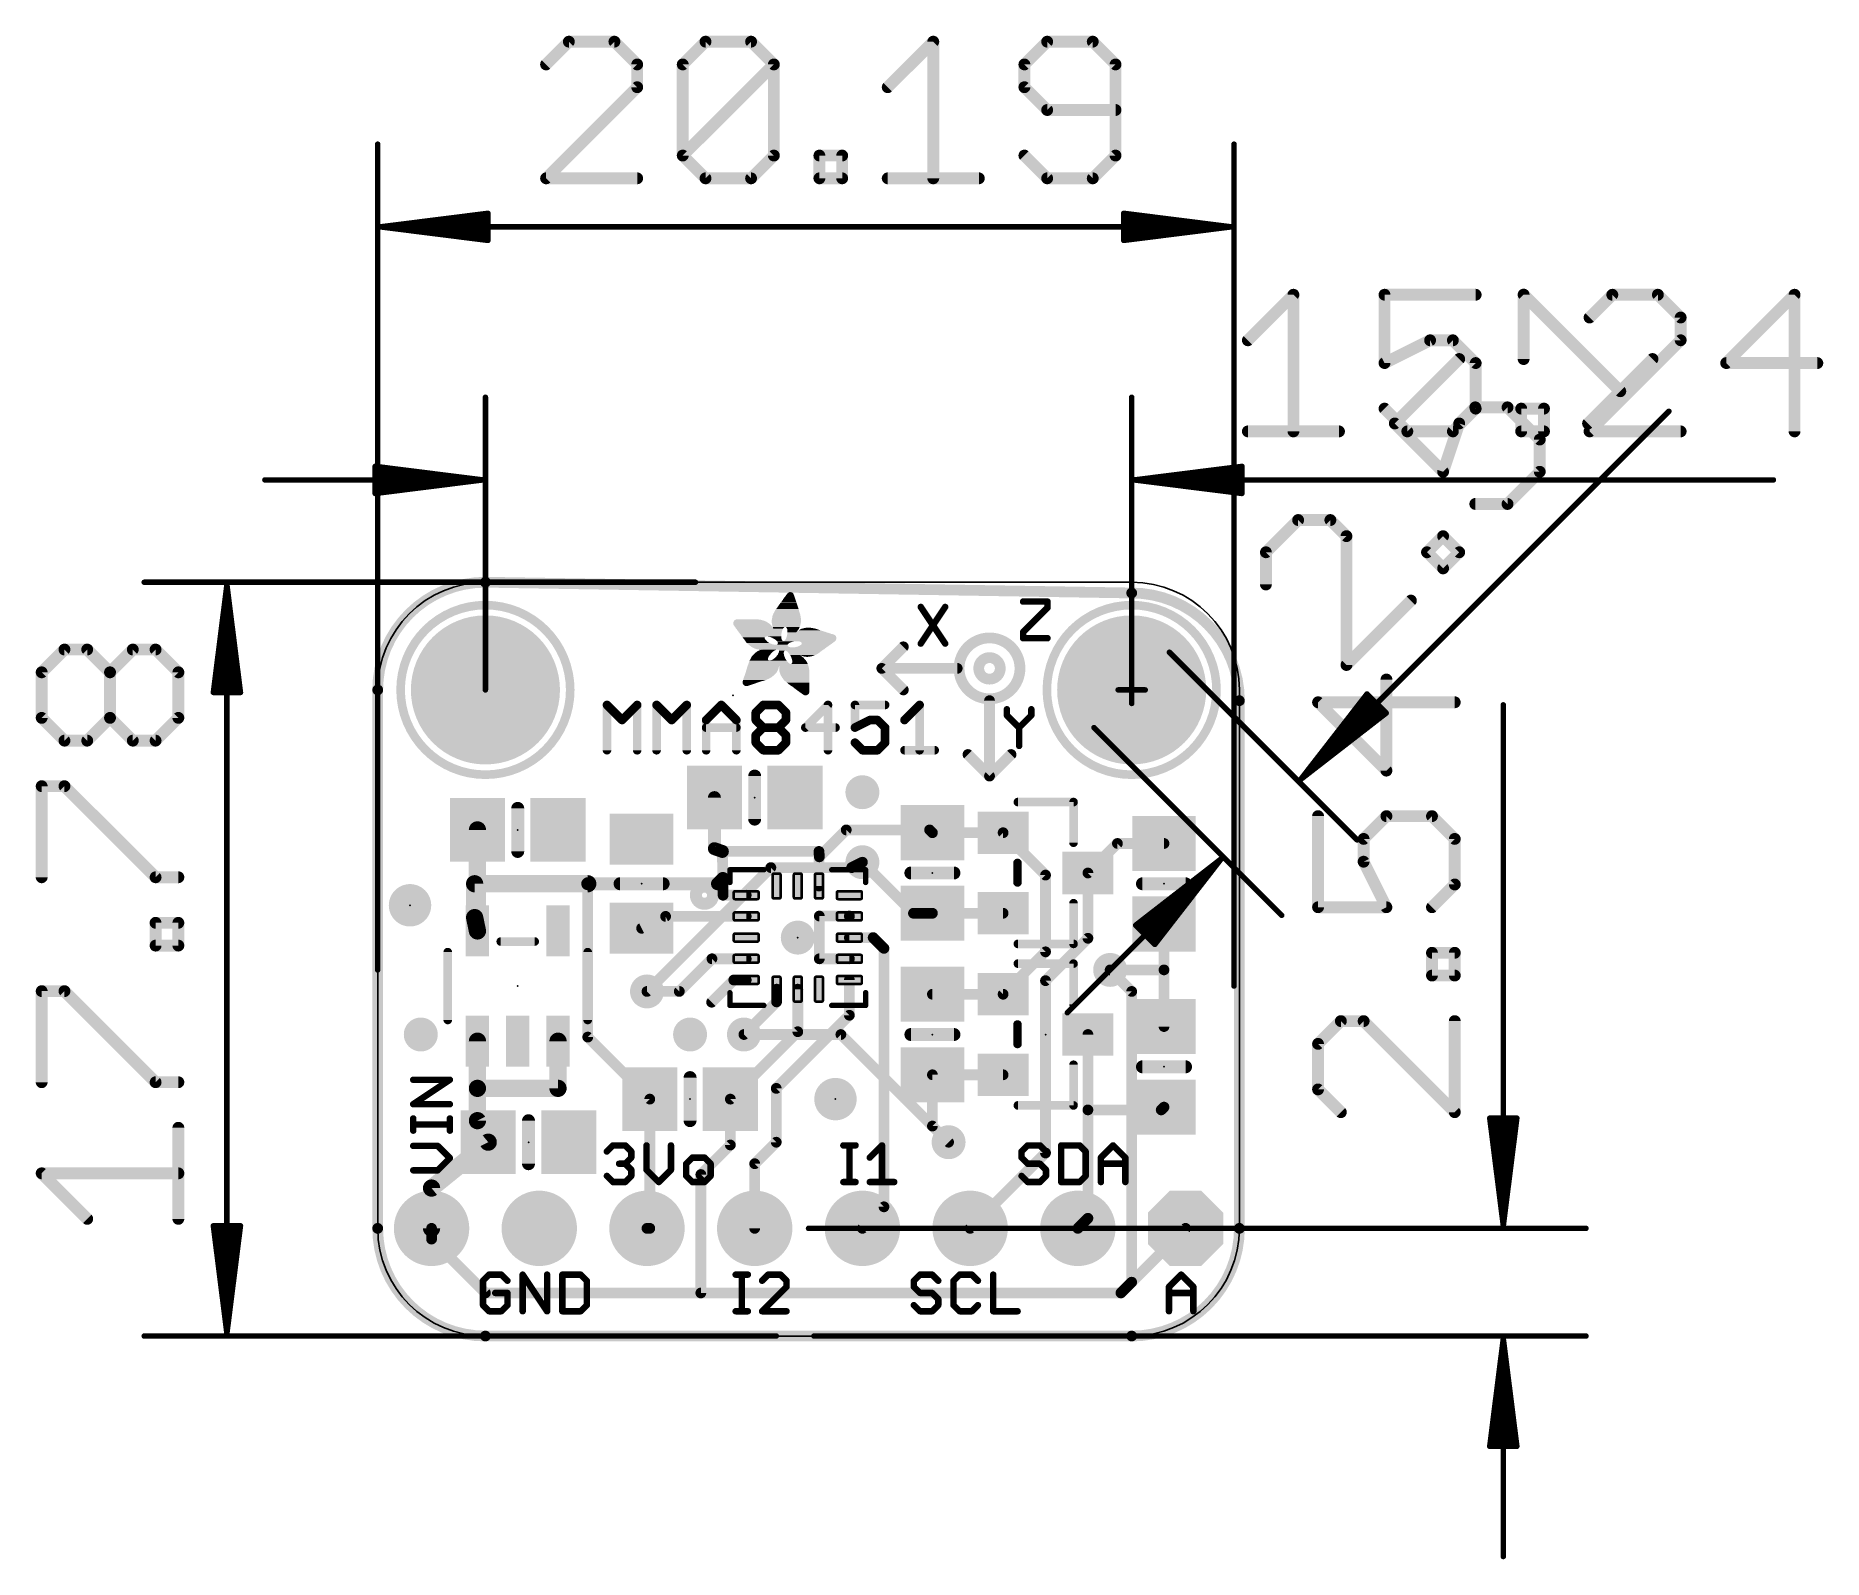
# Model space of a CAD drawing. Extents: x -8.1 to 34.1, y -5.3 to 30.7.
import ezdxf

# ---------------------------------------------------------------- set-up
doc = ezdxf.new("R2010")
doc.units = 0
for name, color, linetype in [('1', 12, 'CONTINUOUS'), ('16', 132, 'CONTINUOUS'), ('17', 110, 'CONTINUOUS'), ('18', 110, 'CONTINUOUS'), ('20', 53, 'CONTINUOUS'), ('21', 40, 'CONTINUOUS'), ('23', 40, 'CONTINUOUS'), ('47', 253, 'CONTINUOUS')]:
    doc.layers.add(name, color=color, linetype=linetype)

# ---------------------------------------------------------------- blocks, each defined once
blk = doc.blocks.new('RECT')
blk.add_solid([(-0.5, -0.5), (0.5, -0.5), (-0.5, 0.5), (0.5, 0.5)])
blk = doc.blocks.new('PIE')
at = {"const_width": 0.5}
blk.add_lwpolyline([(0, -0.25, 1), (0, 0.25, 1), (0, -0.25)], format="xyb", dxfattribs=at)
blk = doc.blocks.new('OCTAGONP')
at = {"const_width": 0.5}
blk.add_lwpolyline([(-0.25, -0.1036), (-0.25, 0.1036), (-0.1036, 0.25), (0.1036, 0.25), (0.25, 0.1036), (0.25, -0.1036), (0.1036, -0.25), (-0.1036, -0.25), (-0.25, -0.1036), (-0.25, 0.1036)], dxfattribs=at)
blk = doc.blocks.new('ROUNDP')
at = {"const_width": 0.5}
blk.add_lwpolyline([(0, -0.25, 1), (0, 0.25, 1), (0, -0.25)], format="xyb", dxfattribs=at)
blk = doc.blocks.new('RECT104000X40000R50')
at = {"const_width": 0.0625}
blk.add_lwpolyline([(0.2938, -0.0625), (0.2938, 0.0625, 0.4142), (0.2625, 0.0938), (-0.2625, 0.0938, 0.4142), (-0.2938, 0.0625), (-0.2938, -0.0625, 0.4142), (-0.2625, -0.0938), (0.2625, -0.0938, 0.4142)], format="xyb", close=True, dxfattribs=at)
blk.add_solid([(-0.2781, -0.0781), (0.2781, -0.0781), (-0.2781, 0.0781), (0.2781, 0.0781)])
blk = doc.blocks.new('ROUNDV')
at = {"const_width": 0.5}
blk.add_lwpolyline([(0, -0.25, 1), (0, 0.25, 1), (0, -0.25)], format="xyb", dxfattribs=at)

msp = doc.modelspace()

# ---------------------------------------------------------------- linework, layer by layer
at = {"layer": '1'}
for points, const_width in [([(2.54, 17.78, 0.4142), (0, 15.24)], 0.254), ([(2.5411, 17.8435, 1), (2.5389, 17.7165)], 0.127), ([(2.54, 17.7165, 1), (2.54, 17.8435)], 0.127), ([(20.32, 14.986, 0.4142), (17.78, 17.526)], 0.254), ([(17.78, 17.5895, 1), (17.78, 17.4625)], 0.127), ([(17.7789, 17.4625, 1), (17.7811, 17.5895)], 0.127), ([(0.0635, 15.24, 1), (-0.0635, 15.24)], 0.127), ([(-0.0635, 15.24, 1), (0.0635, 15.24)], 0.127), ([(20.3835, 14.986, 1), (20.2565, 14.986)], 0.127), ([(20.2565, 14.986, 1), (20.3835, 14.986)], 0.127), ([(8.0162, 12.7, 1), (7.8638, 12.7)], 0.1524), ([(2.4536, 11.938, 1), (2.2504, 11.938)], 0.2032), ([(11.049, 12.0015, 1), (11.049, 11.8745)], 0.127), ([(11.0939, 11.8931, 1), (11.0041, 11.9829)], 0.127), ([(13.0599, 11.9829, 1), (12.9701, 11.8931)], 0.127), ([(13.015, 11.8745, 1), (13.015, 12.0015)], 0.127), ([(13.081, 11.9355, 1), (13.081, 11.8085)], 0.127), ([(13.0361, 11.8271, 1), (13.1259, 11.9169)], 0.127), ([(14.7929, 11.9169, 1), (14.7031, 11.8271)], 0.127), ([(14.748, 11.8085, 1), (14.748, 11.9355)], 0.127), ([(7.9652, 11.5679, 1), (7.9148, 11.4241)], 0.1524), ([(7.8638, 11.496, 1), (8.0162, 11.496)], 0.1524), ([(8.1915, 11.431, 1), (8.0645, 11.429)], 0.127), ([(8.128, 11.4935, 1), (8.128, 11.3665)], 0.127), ([(8.1028, 11.3581, 1), (8.1532, 11.5019)], 0.1524), ([(10.4695, 11.43, 1), (10.3425, 11.43)], 0.127), ([(10.4694, 11.434, 1), (10.3426, 11.426)], 0.127), ([(10.3691, 11.3479, 1), (10.4589, 11.2581)], 0.127), ([(10.406, 11.3665, 1), (10.406, 11.4935)], 0.127), ([(17.444, 11.6815, 1), (17.444, 11.5545)], 0.127), ([(17.4889, 11.5731, 1), (17.3991, 11.6629)], 0.127), ([(18.542, 11.5545, 1), (18.542, 11.6815)], 0.127), ([(10.3506, 11.299, 1), (10.4774, 11.307)], 0.127), ([(11.4749, 11.2209, 1), (11.3851, 11.1311)], 0.127), ([(15.8115, 10.872, 1), (15.6845, 10.872)], 0.127), ([(15.7031, 10.8271, 1), (15.7929, 10.9169)], 0.127), ([(16.8115, 10.922, 1), (16.6845, 10.922)], 0.127), ([(16.7031, 10.9669, 1), (16.7929, 10.8771)], 0.127), ([(2.286, 10.7696, 1), (2.286, 10.5664)], 0.2032), ([(2.3876, 10.668, 1), (2.1844, 10.668)], 0.2032), ([(4.953, 10.7442, 1), (4.953, 10.5918)], 0.1524), ([(5.0165, 10.668, 1), (4.8895, 10.668)], 0.127), ([(4.953, 10.5664, 1), (4.953, 10.7696)], 0.2032), ([(7.9585, 10.7219, 1), (8.0663, 10.6141)], 0.1524), ([(8.0124, 10.5918, 1), (8.0124, 10.7442)], 0.1524), ([(8.1918, 10.7396, 1), (8.084, 10.8473)], 0.1524), ([(8.2014, 10.7945, 1), (8.0744, 10.7925)], 0.127), ([(8.0744, 10.7925, 1), (8.2014, 10.7945)], 0.127), ([(10.3425, 10.6145, 1), (10.4695, 10.6145)], 0.127), ([(8.144, 10.4615, 1), (8.144, 10.3345)], 0.127), ([(8.0805, 10.397, 1), (8.2075, 10.399)], 0.127), ([(8.6895, 10.3345, 1), (8.6895, 10.4615)], 0.127), ([(2.3854, 9.8909, 1), (2.1866, 9.8493)], 0.2032), ([(2.1844, 9.8701, 1), (2.3876, 9.8701)], 0.2032), ([(6.1948, 9.6749, 1), (6.2512, 9.5611)], 0.127), ([(6.789, 9.9615, 1), (6.789, 9.8345)], 0.127), ([(6.8172, 9.8411, 1), (6.7608, 9.9549)], 0.127), ([(8.6895, 9.8345, 1), (8.6895, 9.9615)], 0.127), ([(10.4775, 9.906, 1), (10.3505, 9.906)], 0.127), ([(10.414, 9.9695, 1), (10.414, 9.8425)], 0.127), ([(11.186, 9.906, 1), (11.059, 9.906)], 0.127), ([(11.059, 9.898, 1), (11.186, 9.898)], 0.127), ([(11.1225, 9.8425, 1), (11.1225, 9.9695)], 0.127), ([(12.634, 10.0355, 1), (12.634, 9.9085)], 0.127), ([(12.5891, 9.9271, 1), (12.6789, 10.0169)], 0.127), ([(13.081, 10.0355, 1), (13.081, 9.9085)], 0.127), ([(13.081, 9.9085, 1), (13.081, 10.0355)], 0.127), ([(14.748, 9.9085, 1), (14.748, 10.0355)], 0.127), ([(18.6055, 9.718, 1), (18.4785, 9.718)], 0.127), ([(2.2504, 9.5551, 1), (2.4536, 9.5551)], 0.2032), ([(2.2526, 9.5343, 1), (2.4514, 9.5759)], 0.2032), ([(11.1225, 9.4615, 1), (11.1225, 9.3345)], 0.127), ([(11.7289, 9.4429, 1), (11.6391, 9.3531)], 0.127), ([(11.684, 9.3345, 1), (11.684, 9.4615)], 0.127), ([(16.6845, 9.382, 1), (16.8115, 9.382)], 0.127), ([(16.7929, 9.3371, 1), (16.7031, 9.4269)], 0.127), ([(7.882, 8.9615, 1), (7.882, 8.8345)], 0.127), ([(7.9269, 8.8531, 1), (7.8371, 8.9429)], 0.127), ([(8.6895, 8.8345, 1), (8.6895, 8.9615)], 0.127), ([(10.414, 8.9615, 1), (10.414, 8.8345)], 0.127), ([(10.3505, 8.898, 1), (10.4775, 8.898)], 0.127), ([(11.1225, 8.8345, 1), (11.1225, 8.9615)], 0.127), ([(12.0015, 9.144, 1), (11.8745, 9.144)], 0.127), ([(11.8931, 9.0991, 1), (11.9829, 9.1889)], 0.127), ([(15.6845, 9.062, 1), (15.8115, 9.062)], 0.127), ([(15.7929, 9.0171, 1), (15.7031, 9.1069)], 0.127), ([(8.398, 8.4615, 1), (8.398, 8.3345)], 0.127), ([(8.4429, 8.3531, 1), (8.3531, 8.4429)], 0.127), ([(8.6895, 8.3345, 1), (8.6895, 8.4615)], 0.127), ([(11.186, 8.398, 1), (11.059, 8.398)], 0.127), ([(15.8115, 8.382, 1), (15.6845, 8.382)], 0.127), ([(15.7031, 8.4269, 1), (15.7929, 8.3371)], 0.127), ([(17.272, 8.6995, 1), (17.272, 8.5725)], 0.127), ([(18.6055, 8.636, 1), (18.4785, 8.636)], 0.127), ([(18.4785, 8.636, 1), (18.6055, 8.636)], 0.127), ([(18.542, 8.5725, 1), (18.542, 8.6995)], 0.127), ([(6.35, 8.1915, 1), (6.35, 8.0645)], 0.127), ([(7.0671, 8.1729, 1), (7.1569, 8.0831)], 0.127), ([(7.112, 8.0645, 1), (7.112, 8.1915)], 0.127), ([(9.4695, 8.1815, 1), (9.3425, 8.1815)], 0.127), ([(9.4509, 7.8371, 1), (9.3611, 7.9269)], 0.127), ([(9.9695, 8.1815, 1), (9.8425, 8.1815)], 0.127), ([(13.081, 8.1255, 1), (13.081, 7.9985)], 0.127), ([(14.7031, 8.1069, 1), (14.7929, 8.0171)], 0.127), ([(14.748, 7.9985, 1), (14.748, 8.1255)], 0.127), ([(7.8291, 7.9189, 1), (7.9189, 7.8291)], 0.127), ([(9.3425, 7.882, 1), (9.4695, 7.882)], 0.127), ([(11.059, 7.5665, 1), (11.186, 7.5665)], 0.127), ([(11.1674, 7.5216, 1), (11.0776, 7.6114)], 0.127), ([(4.9979, 7.0959, 1), (4.9081, 7.0061)], 0.127), ([(8.5911, 7.1569, 1), (8.6809, 7.0671)], 0.127), ([(9.8425, 7.178, 1), (9.9695, 7.178)], 0.127), ([(9.9509, 7.1331, 1), (9.8611, 7.2229)], 0.127), ([(16.8115, 7.112, 1), (16.6845, 7.112)], 0.127), ([(18.4785, 7.3, 1), (18.6055, 7.3)], 0.127), ([(2.4536, 6.9549, 1), (2.2504, 6.9549)], 0.2032), ([(4.3536, 6.9549, 1), (4.1504, 6.9549)], 0.2032), ([(4.8895, 7.051, 1), (5.0165, 7.051)], 0.127), ([(2.4536, 5.842, 1), (2.2504, 5.842)], 0.2032), ([(2.352, 5.9436, 1), (2.352, 5.7404)], 0.2032), ([(2.2504, 5.842, 1), (2.4536, 5.842)], 0.2032), ([(4.1504, 5.842, 1), (4.3536, 5.842)], 0.2032), ([(4.252, 5.7404, 1), (4.252, 5.9436)], 0.2032), ([(9.4615, 5.842, 1), (9.3345, 5.842)], 0.127), ([(9.3531, 5.8869, 1), (9.4429, 5.7971)], 0.127), ([(13.081, 6.2255, 1), (13.081, 6.0985)], 0.127), ([(13.1445, 6.162, 1), (13.0175, 6.162)], 0.127), ([(14.748, 6.0985, 1), (14.748, 6.2255)], 0.127), ([(6.4795, 5.588, 1), (6.3525, 5.588)], 0.127), ([(6.3711, 5.5431, 1), (6.4609, 5.6329)], 0.127), ([(8.3795, 5.588, 1), (8.2525, 5.588)], 0.127), ([(8.2711, 5.6329, 1), (8.3609, 5.5431)], 0.127), ([(18.5869, 5.3551, 1), (18.4971, 5.4449)], 0.127), ([(2.4429, 5.1254, 1), (2.2611, 5.0346)], 0.2032), ([(2.2504, 5.08, 1), (2.4536, 5.08)], 0.2032), ([(13.1259, 4.9979, 1), (13.0361, 4.9081)], 0.127), ([(16.8115, 5.334, 1), (16.6845, 5.334)], 0.127), ([(16.748, 5.3975, 1), (16.748, 5.2705)], 0.127), ([(16.6845, 5.334, 1), (16.8115, 5.334)], 0.127), ([(18.4311, 5.3789, 1), (18.5209, 5.2891)], 0.127), ([(18.476, 5.2705, 1), (18.476, 5.3975)], 0.127), ([(2.5151, 4.5266, 1), (2.6969, 4.6174)], 0.2032), ([(2.6699, 4.493, 1), (2.5421, 4.651)], 0.2032), ([(9.4429, 4.5271, 1), (9.3531, 4.6169)], 0.127), ([(13.0175, 4.953, 1), (13.1445, 4.953)], 0.127), ([(13.4171, 4.5271, 1), (13.5069, 4.6169)], 0.127), ([(8.2525, 4.506, 1), (8.3795, 4.506)], 0.127), ([(8.3609, 4.4611, 1), (8.2711, 4.5509)], 0.127), ([(9.3345, 4.572, 1), (9.4615, 4.572)], 0.127), ([(15.6845, 4.318, 1), (15.8115, 4.318)], 0.127), ([(15.7929, 4.2731, 1), (15.7031, 4.3629)], 0.127), ([(7.6835, 3.81, 1), (7.5565, 3.81)], 0.127), ([(7.5751, 3.8549, 1), (7.6649, 3.7651)], 0.127), ([(8.9535, 4.064, 1), (8.8265, 4.064)], 0.127), ([(8.8451, 4.1089, 1), (8.9349, 4.0191)], 0.127), ([(1.3716, 3.49, 1), (1.1684, 3.49)], 0.2032), ([(1.2061, 3.569, 1), (1.3339, 3.411)], 0.2032), ([(11.8745, 3.048, 1), (12.0015, 3.048)], 0.127), ([(11.9829, 3.0031, 1), (11.8931, 3.0929)], 0.127), ([(0, 2.54, 0.4142), (2.54, 0)], 0.254), ([(0.0635, 2.54, 1), (-0.0635, 2.54)], 0.127), ([(-0.0635, 2.54, 1), (0.0635, 2.54)], 0.127), ([(1.1684, 2.54, 1), (1.3716, 2.54)], 0.2032), ([(6.35, 2.6035, 1), (6.35, 2.4765)], 0.127), ([(6.3525, 2.54, 1), (6.4795, 2.54)], 0.127), ([(6.416, 2.4765, 1), (6.416, 2.6035)], 0.127), ([(8.8265, 2.54, 1), (8.9535, 2.54)], 0.127), ([(11.3851, 2.5849, 1), (11.4749, 2.4951)], 0.127), ([(13.9251, 2.5849, 1), (14.0149, 2.4951)], 0.127), ([(16.4651, 2.5849, 1), (16.5549, 2.4951)], 0.127), ([(16.6845, 2.778, 1), (16.8115, 2.778)], 0.127), ([(16.7929, 2.7331, 1), (16.7031, 2.8229)], 0.127), ([(17.78, 0, 0.4142), (20.32, 2.54)], 0.254), ([(19.0949, 2.4951, 1), (19.0051, 2.5849)], 0.127), ([(20.3835, 2.54, 1), (20.2565, 2.54)], 0.127), ([(20.2565, 2.54, 1), (20.3835, 2.54)], 0.127), ([(7.62, 1.0795, 1), (7.62, 0.9525)], 0.127), ([(7.5565, 1.016, 1), (7.6835, 1.016)], 0.127), ([(17.4811, 1.0609, 1), (17.5709, 0.9711)], 0.127), ([(17.526, 0.9525, 1), (17.526, 1.0795)], 0.127), ([(2.54, 0.0635, 1), (2.54, -0.0635)], 0.127), ([(2.54, -0.0635, 1), (2.54, 0.0635)], 0.127), ([(17.78, 0.0635, 1), (17.78, -0.0635)], 0.127), ([(17.78, -0.0635, 1), (17.78, 0.0635)], 0.127)]:
    msp.add_lwpolyline(points, format="xyb", dxfattribs=dict(at, const_width=const_width))
for points, const_width in [([(2.54, 17.78), (17.78, 17.526)], 0.254), ([(0, 2.54), (0, 15.24)], 0.254), ([(20.32, 14.986), (20.32, 2.54)], 0.254), ([(7.94, 12.7), (7.94, 11.496)], 0.3048), ([(2.352, 9.5551), (2.352, 11.938)], 0.4064), ([(11.049, 11.938), (10.414, 11.303)], 0.254), ([(11.049, 11.938), (13.015, 11.938)], 0.254), ([(13.015, 11.938), (13.081, 11.872)], 0.254), ([(13.081, 11.872), (14.748, 11.872)], 0.254), ([(14.748, 11.872), (15.748, 10.872)], 0.254), ([(7.94, 11.496), (8.128, 11.43)], 0.3048), ([(8.1379, 10.7935), (8.128, 11.43)], 0.254), ([(10.406, 11.43), (8.128, 11.43)], 0.254), ([(10.406, 10.6145), (10.406, 11.43)], 0.254), ([(10.414, 11.303), (10.406, 11.43)], 0.254), ([(16.748, 10.922), (17.444, 11.618)], 0.254), ([(17.444, 11.618), (18.542, 11.618)], 0.254), ([(11.43, 11.176), (12.634, 9.972)], 0.254), ([(15.748, 10.872), (15.748, 9.062)], 0.254), ([(16.748, 9.382), (16.748, 10.922)], 0.254), ([(4.953, 10.668), (2.286, 10.668)], 0.4064), ([(2.286, 10.668), (2.286, 9.8701)], 0.4064), ([(8.0124, 10.668), (4.953, 10.668)], 0.3048), ([(4.953, 7.051), (4.953, 10.668)], 0.254), ([(8.1379, 10.7935), (8.0124, 10.668)], 0.3048), ([(8.144, 10.398), (8.1379, 10.7935)], 0.254), ([(8.6895, 10.398), (8.144, 10.398)], 0.254), ([(2.286, 9.8701), (2.352, 9.5551)], 0.4064), ([(6.789, 9.898), (6.223, 9.618)], 0.254), ([(8.6895, 9.898), (6.789, 9.898)], 0.254), ([(10.414, 8.898), (10.414, 9.906)], 0.254), ([(10.414, 9.906), (11.1225, 9.906)], 0.254), ([(11.1225, 9.906), (11.1225, 9.898)], 0.254), ([(12.634, 9.972), (13.081, 9.972)], 0.254), ([(13.081, 9.972), (14.748, 9.972)], 0.254), ([(18.542, 8.636), (18.542, 9.718)], 0.254), ([(11.1225, 9.398), (11.684, 9.398)], 0.254), ([(11.684, 9.398), (11.938, 9.144)], 0.254), ([(15.748, 8.382), (16.748, 9.382)], 0.254), ([(7.882, 8.898), (7.112, 8.128)], 0.254), ([(8.6895, 8.898), (7.882, 8.898)], 0.254), ([(11.1225, 8.898), (10.414, 8.898)], 0.254), ([(11.938, 9.144), (11.938, 3.048)], 0.254), ([(15.748, 9.062), (14.748, 8.062)], 0.254), ([(8.398, 8.398), (7.874, 7.874)], 0.254), ([(8.6895, 8.398), (8.398, 8.398)], 0.254), ([(11.1225, 8.398), (11.1225, 7.5665)], 0.254), ([(15.748, 4.318), (15.748, 8.382)], 0.254), ([(18.542, 8.636), (17.272, 8.636)], 0.254), ([(18.542, 7.3), (18.542, 8.636)], 0.254), ([(7.112, 8.128), (6.35, 8.128)], 0.254), ([(9.406, 7.882), (8.636, 7.112)], 0.254), ([(9.406, 8.1815), (9.406, 7.882)], 0.254), ([(9.906, 8.1815), (9.906, 7.178)], 0.254), ([(13.081, 8.062), (14.748, 8.062)], 0.254), ([(11.1225, 7.5665), (9.398, 5.842)], 0.254), ([(6.416, 5.588), (4.953, 7.051)], 0.254), ([(9.906, 7.178), (8.316, 5.588)], 0.254), ([(16.748, 5.334), (16.748, 7.112)], 0.254), ([(2.352, 5.842), (2.352, 6.9549)], 0.4064), ([(4.252, 6.9549), (4.252, 5.842)], 0.4064), ([(2.352, 5.08), (2.352, 5.842)], 0.4064), ([(4.252, 5.842), (2.352, 5.842)], 0.4064), ([(9.398, 5.842), (9.398, 4.572)], 0.254), ([(14.748, 6.162), (13.081, 6.162)], 0.254), ([(13.081, 4.953), (13.081, 6.162)], 0.254), ([(6.416, 5.588), (6.416, 2.54)], 0.254), ([(8.316, 4.506), (8.316, 5.588)], 0.254), ([(18.542, 5.4), (18.476, 5.334)], 0.254), ([(2.606, 4.572), (2.352, 5.08)], 0.4064), ([(13.462, 4.572), (13.081, 4.953)], 0.254), ([(16.748, 2.778), (16.748, 5.334)], 0.254), ([(18.476, 5.334), (16.748, 5.334)], 0.254), ([(1.27, 3.49), (2.606, 4.572)], 0.4064), ([(9.398, 4.572), (8.89, 4.064)], 0.254), ([(7.62, 3.81), (8.316, 4.506)], 0.254), ([(13.97, 2.54), (15.748, 4.318)], 0.254), ([(7.62, 1.016), (7.62, 3.81)], 0.254), ([(8.89, 4.064), (8.89, 2.54)], 0.254), ([(1.27, 2.54), (1.27, 3.49)], 0.4064), ([(11.938, 3.048), (11.43, 2.54)], 0.254), ([(6.416, 2.54), (6.35, 2.54)], 0.254), ([(16.51, 2.54), (16.748, 2.778)], 0.254), ([(19.05, 2.54), (17.526, 1.016)], 0.254), ([(17.526, 1.016), (7.62, 1.016)], 0.254), ([(17.78, 0), (2.54, 0)], 0.254)]:
    msp.add_lwpolyline(points, dxfattribs=dict(at, const_width=const_width))
at = {"layer": '16'}
for points, const_width in [([(2.54, 17.78, 0.4142), (0, 15.24)], 0.254), ([(2.5411, 17.8435, 1), (2.5389, 17.7165)], 0.127), ([(2.54, 17.7165, 1), (2.54, 17.8435)], 0.127), ([(20.32, 14.986, 0.4142), (17.78, 17.526)], 0.254), ([(17.78, 17.5895, 1), (17.78, 17.4625)], 0.127), ([(17.7789, 17.4625, 1), (17.7811, 17.5895)], 0.127), ([(0.0635, 15.24, 1), (-0.0635, 15.24)], 0.127), ([(-0.0635, 15.24, 1), (0.0635, 15.24)], 0.127), ([(20.3835, 14.986, 1), (20.2565, 14.986)], 0.127), ([(20.2565, 14.986, 1), (20.3835, 14.986)], 0.127), ([(9.271, 11.1125, 1), (9.271, 10.9855)], 0.127), ([(9.3159, 11.0041, 1), (9.2261, 11.0939)], 0.127), ([(11.1476, 11.1058, 1), (11.2044, 10.9922)], 0.127), ([(11.176, 10.9855, 1), (11.176, 11.1125)], 0.127), ([(11.4584, 11.1192, 1), (11.4016, 11.2328)], 0.127), ([(17.3169, 8.6809, 1), (17.2271, 8.5911)], 0.127), ([(6.3051, 8.1729, 1), (6.3949, 8.0831)], 0.127), ([(17.8435, 8.128, 1), (17.7165, 8.128)], 0.127), ([(17.7351, 8.0831, 1), (17.8249, 8.1729)], 0.127), ([(8.636, 7.1755, 1), (8.636, 7.0485)], 0.127), ([(10.9669, 7.1569, 1), (10.8771, 7.0671)], 0.127), ([(10.922, 7.0485, 1), (10.922, 7.1755)], 0.127), ([(13.4171, 4.5271, 1), (13.5069, 4.6169)], 0.127), ([(0, 2.54, 0.4142), (2.54, 0)], 0.254), ([(0.0635, 2.54, 1), (-0.0635, 2.54)], 0.127), ([(-0.0635, 2.54, 1), (0.0635, 2.54)], 0.127), ([(1.3335, 2.54, 1), (1.2065, 2.54)], 0.127), ([(17.78, 0, 0.4142), (20.32, 2.54)], 0.254), ([(20.3835, 2.54, 1), (20.2565, 2.54)], 0.127), ([(20.2565, 2.54, 1), (20.3835, 2.54)], 0.127), ([(1.3149, 2.3309, 1), (1.2251, 2.2411)], 0.127), ([(1.2065, 2.286, 1), (1.3335, 2.286)], 0.127), ([(17.7165, 1.27, 1), (17.8435, 1.27)], 0.127), ([(17.8249, 1.2251, 1), (17.7351, 1.3149)], 0.127), ([(2.54, 1.0795, 1), (2.54, 0.9525)], 0.127), ([(2.4951, 0.9711, 1), (2.5849, 1.0609)], 0.127), ([(17.4811, 1.0609, 1), (17.5709, 0.9711)], 0.127), ([(17.526, 0.9525, 1), (17.526, 1.0795)], 0.127), ([(2.54, 0.0635, 1), (2.54, -0.0635)], 0.127), ([(2.54, -0.0635, 1), (2.54, 0.0635)], 0.127), ([(17.78, 0.0635, 1), (17.78, -0.0635)], 0.127), ([(17.78, -0.0635, 1), (17.78, 0.0635)], 0.127)]:
    msp.add_lwpolyline(points, format="xyb", dxfattribs=dict(at, const_width=const_width))
at = {"layer": '16', "const_width": 0.254}
for points in [[(2.54, 17.78), (17.78, 17.526)], [(0, 2.54), (0, 15.24)], [(20.32, 14.986), (20.32, 2.54)], [(6.35, 8.128), (9.271, 11.049)], [(9.271, 11.049), (11.176, 11.049)], [(11.176, 11.049), (11.43, 11.176)], [(17.272, 8.636), (17.78, 8.128)], [(17.78, 8.128), (17.78, 1.27)], [(8.636, 7.112), (10.922, 7.112)], [(10.922, 7.112), (13.462, 4.572)], [(1.27, 2.286), (1.27, 2.54)], [(2.54, 1.016), (1.27, 2.286)], [(17.78, 1.27), (17.526, 1.016)], [(17.526, 1.016), (2.54, 1.016)], [(17.78, 0), (2.54, 0)]]:
    msp.add_lwpolyline(points, dxfattribs=at)
at = {"layer": '20'}
for p, q in [((2.54, 17.78), (17.78, 17.78)), ((0, 2.54), (0, 15.24)), ((20.32, 15.24), (20.32, 2.54)), ((17.78, 0), (2.54, 0))]:
    msp.add_line(p, q, dxfattribs=at)
for centre, start, end in [((2.54, 15.24), 90, 180), ((17.78, 15.24), 0, 90), ((2.54, 2.54), 180, 270), ((17.78, 2.54), 270, 0)]:
    msp.add_arc(centre, 2.54, start, end, dxfattribs=at)
at = {"layer": '21'}
for points, const_width in [([(2.54, 13.24, 1), (2.54, 17.24, 1), (2.54, 13.24)], 0.2032), ([(15.2189, 17.3616, 1), (15.2189, 17.2854)], 0.0762), ([(17.78, 13.24, 1), (17.78, 17.24, 1), (17.78, 13.24)], 0.2032), ([(15.8332, 17.3235, 1), (15.757, 17.3235)], 0.0762), ([(15.7951, 17.2854, 1), (15.7951, 17.3616)], 0.0762), ([(12.8376, 17.2177, 1), (12.7742, 17.1754)], 0.0762), ([(13.4138, 17.1754, 1), (13.3504, 17.2177)], 0.0762), ([(15.757, 17.1795, 1), (15.8332, 17.1795)], 0.0762), ([(15.822, 17.1525, 1), (15.7682, 17.2064)], 0.0762), ([(14.4272, 15.0296, 1), (14.4272, 16.4664, 1), (14.4272, 15.0296)], 0.254), ([(15.1919, 16.6302, 1), (15.2458, 16.5763)], 0.0762), ([(15.257, 16.6033, 1), (15.1808, 16.6033)], 0.0762), ([(15.2189, 16.4973, 1), (15.2189, 16.4211)], 0.0762), ([(15.1808, 16.4592, 1), (15.257, 16.4592)], 0.0762), ([(15.7951, 16.4211, 1), (15.7951, 16.4973)], 0.0762), ([(12.4401, 16.2111, 1), (12.3503, 16.3009)], 0.127), ([(12.7742, 16.3533, 1), (12.8376, 16.3111)], 0.0762), ([(13.3504, 16.3111, 1), (13.4138, 16.3533)], 0.0762), ([(14.4272, 15.494, 1), (14.4272, 16.002, 1), (14.4272, 15.494)], 0.254), ([(11.8872, 15.8115, 1), (11.8872, 15.6845)], 0.127), ([(11.9321, 15.7929, 1), (11.8423, 15.7031)], 0.127), ([(11.8423, 15.7929, 1), (11.9321, 15.7031)], 0.127), ([(13.6652, 15.6845, 1), (13.6652, 15.8115)], 0.127), ([(12.3503, 15.1951, 1), (12.4401, 15.2849)], 0.127), ([(5.4575, 14.8853, 1), (5.3559, 14.8853)], 0.1016), ([(5.4426, 14.9212, 1), (5.3708, 14.8494)], 0.1016), ([(6.1693, 14.8853, 1), (6.0677, 14.8853)], 0.1016), ([(6.1544, 14.8494, 1), (6.0826, 14.9212)], 0.1016), ([(6.6269, 14.8853, 1), (6.5253, 14.8853)], 0.1016), ([(6.612, 14.9212, 1), (6.5402, 14.8494)], 0.1016), ([(7.3387, 14.8853, 1), (7.2371, 14.8853)], 0.1016), ([(7.3238, 14.8494, 1), (7.252, 14.9212)], 0.1016), ([(8.1373, 14.9212, 1), (8.0655, 14.8494)], 0.1016), ([(8.1373, 14.8494, 1), (8.0655, 14.9212)], 0.1016), ([(8.9657, 14.7074, 1), (8.8641, 14.7074)], 0.1016), ([(8.879, 14.7433, 1), (8.9508, 14.6714)], 0.1016), ([(9.0928, 14.9361, 1), (9.0928, 14.8345)], 0.1016), ([(9.1288, 14.8494, 1), (9.0569, 14.9212)], 0.1016), ([(9.4847, 14.9212, 1), (9.4128, 14.8494)], 0.1016), ([(9.4488, 14.8345, 1), (9.4488, 14.9361)], 0.1016), ([(9.6775, 14.7074, 1), (9.5759, 14.7074)], 0.1016), ([(9.5908, 14.6714, 1), (9.6626, 14.7433)], 0.1016), ([(10.6689, 14.8853, 1), (10.5673, 14.8853)], 0.1016), ([(10.6541, 14.8494, 1), (10.5822, 14.9212)], 0.1016), ([(11.2537, 14.9361, 1), (11.2537, 14.8345)], 0.1016), ([(11.3045, 14.8853, 1), (11.2029, 14.8853)], 0.1016), ([(11.9655, 14.8345, 1), (11.9655, 14.9361)], 0.1016), ([(12.8298, 14.8853, 1), (12.7282, 14.8853)], 0.1016), ([(12.8149, 14.8494, 1), (12.7431, 14.9212)], 0.1016), ([(14.4907, 14.986, 1), (14.3637, 14.986)], 0.127), ([(14.876, 14.7835, 1), (14.7998, 14.7835)], 0.0762), ([(15.4522, 14.7835, 1), (15.376, 14.7835)], 0.0762), ([(5.7267, 14.5653, 1), (5.7985, 14.4935)], 0.1016), ([(5.7267, 14.4935, 1), (5.7985, 14.5653)], 0.1016), ([(6.8961, 14.5653, 1), (6.9679, 14.4935)], 0.1016), ([(6.8961, 14.4935, 1), (6.9679, 14.5653)], 0.1016), ([(7.7963, 14.5294, 1), (7.6947, 14.5294)], 0.1016), ([(7.7096, 14.5653, 1), (7.7814, 14.4935)], 0.1016), ([(7.7455, 14.4023, 1), (7.7455, 14.3007)], 0.1016), ([(8.5081, 14.5294, 1), (8.4065, 14.5294)], 0.1016), ([(8.4214, 14.4935, 1), (8.4932, 14.5653)], 0.1016), ([(8.4573, 14.3007, 1), (8.4573, 14.4023)], 0.1016), ([(8.9508, 14.5653, 1), (8.879, 14.4935)], 0.1016), ([(8.8641, 14.5294, 1), (8.9657, 14.5294)], 0.1016), ([(9.0928, 14.4023, 1), (9.0928, 14.3007)], 0.1016), ([(9.1288, 14.3155, 1), (9.0569, 14.3874)], 0.1016), ([(9.0569, 14.3155, 1), (9.1288, 14.3874)], 0.1016), ([(9.4847, 14.3874, 1), (9.4128, 14.3155)], 0.1016), ([(9.4128, 14.3874, 1), (9.4847, 14.3155)], 0.1016), ([(9.4488, 14.3007, 1), (9.4488, 14.4023)], 0.1016), ([(9.5759, 14.5294, 1), (9.6775, 14.5294)], 0.1016), ([(9.6626, 14.4935, 1), (9.5908, 14.5653)], 0.1016), ([(10.0843, 14.4023, 1), (10.0843, 14.3007)], 0.1016), ([(10.0484, 14.3874, 1), (10.1202, 14.3155)], 0.1016), ([(10.7961, 14.3007, 1), (10.7961, 14.4023)], 0.1016), ([(11.231, 14.3969, 1), (11.2764, 14.306)], 0.1016), ([(11.2029, 14.3515, 1), (11.3045, 14.3515)], 0.1016), ([(11.6096, 14.5802, 1), (11.6096, 14.4786)], 0.1016), ([(11.6323, 14.484, 1), (11.5869, 14.5748)], 0.1016), ([(11.8235, 14.5653, 1), (11.7516, 14.4935)], 0.1016), ([(11.7875, 14.4786, 1), (11.7875, 14.5802)], 0.1016), ([(12.0163, 14.3515, 1), (11.9147, 14.3515)], 0.1016), ([(11.9296, 14.3155, 1), (12.0014, 14.3874)], 0.1016), ([(12.3872, 14.5653, 1), (12.459, 14.4935)], 0.1016), ([(14.8648, 14.6664, 1), (14.8109, 14.6125)], 0.0762), ([(14.7998, 14.6395, 1), (14.876, 14.6395)], 0.0762), ([(15.1641, 14.3514, 1), (15.0879, 14.3514)], 0.0762), ([(15.0991, 14.3783, 1), (15.1529, 14.3244)], 0.0762), ([(15.0991, 14.3244, 1), (15.1529, 14.3783)], 0.0762), ([(15.376, 14.6395, 1), (15.4522, 14.6395)], 0.0762), ([(15.441, 14.6125, 1), (15.3872, 14.6664)], 0.0762), ([(8.9657, 14.1735, 1), (8.8641, 14.1735)], 0.1016), ([(8.879, 14.2094, 1), (8.9508, 14.1376)], 0.1016), ([(8.9508, 14.0315, 1), (8.879, 13.9596)], 0.1016), ([(8.8641, 13.9956, 1), (8.9657, 13.9956)], 0.1016), ([(9.0928, 13.8684, 1), (9.0928, 13.7668)], 0.1016), ([(9.4488, 13.7668, 1), (9.4488, 13.8684)], 0.1016), ([(9.6775, 14.1735, 1), (9.5759, 14.1735)], 0.1016), ([(9.5759, 13.9956, 1), (9.6775, 13.9956)], 0.1016), ([(9.5908, 14.1376, 1), (9.6626, 14.2094)], 0.1016), ([(9.6626, 13.9596, 1), (9.5908, 14.0315)], 0.1016), ([(11.2896, 14.0315, 1), (11.2178, 13.9596)], 0.1016), ([(11.4316, 13.8684, 1), (11.4316, 13.7668)], 0.1016), ([(11.7875, 13.7668, 1), (11.7875, 13.8684)], 0.1016), ([(11.9147, 13.9956, 1), (12.0163, 13.9956)], 0.1016), ([(12.0014, 13.9596, 1), (11.9296, 14.0315)], 0.1016), ([(12.4231, 13.8684, 1), (12.4231, 13.7668)], 0.1016), ([(13.1349, 13.7668, 1), (13.1349, 13.8684)], 0.1016), ([(15.0879, 13.9192, 1), (15.1641, 13.9192)], 0.0762), ([(5.3559, 13.8176, 1), (5.4575, 13.8176)], 0.1016), ([(6.0677, 13.8176, 1), (6.1693, 13.8176)], 0.1016), ([(6.5253, 13.8176, 1), (6.6269, 13.8176)], 0.1016), ([(7.2371, 13.8176, 1), (7.3387, 13.8176)], 0.1016), ([(7.6947, 13.8176, 1), (7.7963, 13.8176)], 0.1016), ([(8.4065, 13.8176, 1), (8.5081, 13.8176)], 0.1016), ([(9.0569, 13.7817, 1), (9.1288, 13.8535)], 0.1016), ([(9.4128, 13.8535, 1), (9.4847, 13.7817)], 0.1016), ([(10.5673, 13.8176, 1), (10.6689, 13.8176)], 0.1016), ([(11.3957, 13.7817, 1), (11.4676, 13.8535)], 0.1016), ([(11.7516, 13.8535, 1), (11.8235, 13.7817)], 0.1016), ([(12.7282, 13.8176, 1), (12.8298, 13.8176)], 0.1016), ([(13.9641, 13.7609, 1), (13.8743, 13.6711)], 0.127), ([(14.9801, 13.6711, 1), (14.8903, 13.7609)], 0.127), ([(8.9662, 13.208, 1), (8.8138, 13.208)], 0.1524), ([(14.3823, 13.2529, 1), (14.4721, 13.1631)], 0.127), ([(14.3637, 13.208, 1), (14.4907, 13.208)], 0.127), ([(14.3823, 13.1631, 1), (14.4721, 13.2529)], 0.127), ([(15.0956, 12.6452, 1), (15.0956, 12.5436)], 0.1016), ([(16.4592, 12.5944, 1), (16.3576, 12.5944)], 0.1016), ([(16.4084, 12.5436, 1), (16.4084, 12.6452)], 0.1016), ([(3.3782, 12.446, 1), (3.2258, 12.446)], 0.1524), ([(8.8138, 12.192, 1), (8.9662, 12.192)], 0.1524), ([(3.2258, 11.43, 1), (3.3782, 11.43)], 0.1524), ([(16.3576, 11.6356, 1), (16.4592, 11.6356)], 0.1016), ([(8.306, 11.0298, 1), (8.306, 10.9663)], 0.0635), ([(8.3378, 10.998, 1), (8.2743, 10.998)], 0.0635), ([(9.106, 10.9663, 1), (9.106, 11.0298)], 0.0635), ([(10.706, 11.0298, 1), (10.706, 10.9663)], 0.0635), ([(11.5378, 10.998, 1), (11.4742, 10.998)], 0.0635), ([(11.506, 10.9663, 1), (11.506, 11.0298)], 0.0635), ([(12.573, 10.9982, 1), (12.573, 10.8458)], 0.1524), ([(13.589, 10.8458, 1), (13.589, 10.9982)], 0.1524), ([(15.1384, 11.1584, 1), (15.0368, 11.1584)], 0.1016), ([(5.715, 10.7442, 1), (5.715, 10.5918)], 0.1524), ([(6.731, 10.5918, 1), (6.731, 10.7442)], 0.1524), ([(7.706, 10.2566, 1), (7.706, 10.5394, 1), (7.706, 10.2566)], 0.4064), ([(8.2743, 10.698, 1), (8.3378, 10.698)], 0.0635), ([(11.5378, 10.798, 1), (11.4742, 10.798)], 0.0635), ([(11.4742, 10.798, 1), (11.5378, 10.798)], 0.0635), ([(11.4742, 10.698, 1), (11.5378, 10.698)], 0.0635), ([(15.0368, 10.6996, 1), (15.1384, 10.6996)], 0.1016), ([(18.034, 10.7442, 1), (18.034, 10.5918)], 0.1524), ([(19.05, 10.5918, 1), (19.05, 10.7442)], 0.1524), ([(16.4592, 10.2084, 1), (16.3576, 10.2084)], 0.1016), ([(2.902, 9.3558, 1), (2.902, 9.2542)], 0.1016), ([(3.702, 9.2542, 1), (3.702, 9.3558)], 0.1016), ([(15.0956, 9.3004, 1), (15.0956, 9.1988)], 0.1016), ([(16.3576, 9.2496, 1), (16.4592, 9.2496)], 0.1016), ([(16.4084, 9.1988, 1), (16.4084, 9.3004)], 0.1016), ([(1.7028, 9.055, 1), (1.6012, 9.055)], 0.1016), ([(5.0028, 9.055, 1), (4.9012, 9.055)], 0.1016), ([(15.0956, 8.8352, 1), (15.0956, 8.7336)], 0.1016), ([(16.4592, 8.7844, 1), (16.3576, 8.7844)], 0.1016), ([(16.4084, 8.7336, 1), (16.4084, 8.8352)], 0.1016), ([(8.3378, 8.098, 1), (8.2743, 8.098)], 0.0635), ([(11.5378, 8.098, 1), (11.4742, 8.098)], 0.0635), ([(8.306, 7.8297, 1), (8.306, 7.7663)], 0.0635), ([(8.2743, 7.798, 1), (8.3378, 7.798)], 0.0635), ([(9.106, 7.7663, 1), (9.106, 7.8297)], 0.0635), ([(10.706, 7.8297, 1), (10.706, 7.7663)], 0.0635), ([(11.4742, 7.798, 1), (11.5378, 7.798)], 0.0635), ([(11.506, 7.7663, 1), (11.506, 7.8297)], 0.0635), ([(16.3576, 7.8256, 1), (16.4592, 7.8256)], 0.1016), ([(1.6012, 7.455, 1), (1.7028, 7.455)], 0.1016), ([(4.9012, 7.455, 1), (5.0028, 7.455)], 0.1016), ([(12.573, 7.1882, 1), (12.573, 7.0358)], 0.1524), ([(13.589, 7.0358, 1), (13.589, 7.1882)], 0.1524), ([(15.1384, 7.3484, 1), (15.0368, 7.3484)], 0.1016), ([(15.0368, 6.8896, 1), (15.1384, 6.8896)], 0.1016), ([(16.4592, 6.3984, 1), (16.3576, 6.3984)], 0.1016), ([(18.034, 6.4262, 1), (18.034, 6.2738)], 0.1524), ([(19.05, 6.2738, 1), (19.05, 6.4262)], 0.1524), ([(0.8375, 6.0824, 1), (0.8375, 6.0062)], 0.0762), ([(1.7229, 6.0126, 1), (1.6807, 6.076)], 0.0762), ([(1.7018, 6.0062, 1), (1.7018, 6.0824)], 0.0762), ([(7.4422, 6.096, 1), (7.2898, 6.096)], 0.1524), ([(0.8163, 5.4997, 1), (0.8586, 5.4363)], 0.0762), ([(0.8375, 5.5061, 1), (0.8375, 5.4299)], 0.0762), ([(1.7018, 5.4299, 1), (1.7018, 5.5061)], 0.0762), ([(15.0956, 5.4904, 1), (15.0956, 5.3888)], 0.1016), ([(16.3576, 5.4396, 1), (16.4592, 5.4396)], 0.1016), ([(16.4084, 5.3888, 1), (16.4084, 5.4904)], 0.1016), ([(0.8756, 5.1325, 1), (0.7994, 5.1325)], 0.0762), ([(0.8375, 5.0265, 1), (0.8375, 4.9503)], 0.0762), ([(1.7399, 5.1325, 1), (1.6637, 5.1325)], 0.0762), ([(1.7018, 4.9503, 1), (1.7018, 5.0265)], 0.0762), ([(3.6322, 5.08, 1), (3.4798, 5.08)], 0.1524), ([(7.2898, 5.08, 1), (7.4422, 5.08)], 0.1524), ([(0.7994, 4.8444, 1), (0.8756, 4.8444)], 0.0762), ([(1.6637, 4.8444, 1), (1.7399, 4.8444)], 0.0762), ([(0.8375, 4.5232, 1), (0.8375, 4.447)], 0.0762), ([(1.4406, 4.512, 1), (1.3867, 4.4581)], 0.0762), ([(1.4137, 4.447, 1), (1.4137, 4.5232)], 0.0762), ([(1.7287, 4.17, 1), (1.6749, 4.2239)], 0.0762), ([(1.6749, 4.17, 1), (1.7287, 4.2239)], 0.0762), ([(5.377, 4.3794, 1), (5.4309, 4.3255)], 0.0762), ([(5.548, 4.5346, 1), (5.548, 4.4584)], 0.0762), ([(5.5749, 4.4696, 1), (5.521, 4.5235)], 0.0762), ([(5.863, 4.5235, 1), (5.8091, 4.4696)], 0.0762), ([(5.8361, 4.4584, 1), (5.8361, 4.5346)], 0.0762), ([(6.0182, 4.3525, 1), (5.942, 4.3525)], 0.0762), ([(5.942, 4.2084, 1), (6.0182, 4.2084)], 0.0762), ([(5.9532, 4.3255, 1), (6.0071, 4.3794)], 0.0762), ([(6.0071, 4.1815, 1), (5.9532, 4.2354)], 0.0762), ([(6.3775, 4.4965, 1), (6.3013, 4.4965)], 0.0762), ([(6.9538, 4.4965, 1), (6.8776, 4.4965)], 0.0762), ([(7.419, 4.2465, 1), (7.419, 4.1703)], 0.0762), ([(7.446, 4.1815, 1), (7.3921, 4.2354)], 0.0762), ([(7.7341, 4.2354, 1), (7.6802, 4.1815)], 0.0762), ([(7.7071, 4.1703, 1), (7.7071, 4.2465)], 0.0762), ([(10.9806, 4.5346, 1), (10.9806, 4.4584)], 0.0762), ([(11.1628, 4.4965, 1), (11.0866, 4.4965)], 0.0762), ([(11.2687, 4.4584, 1), (11.2687, 4.5346)], 0.0762), ([(11.5773, 4.2354, 1), (11.6312, 4.1815)], 0.0762), ([(11.9305, 4.4965, 1), (11.8543, 4.4965)], 0.0762), ([(11.9193, 4.4696, 1), (11.8655, 4.5235)], 0.0762), ([(15.221, 4.3525, 1), (15.1448, 4.3525)], 0.0762), ([(15.156, 4.3794, 1), (15.2099, 4.3255)], 0.0762), ([(15.2099, 4.2354, 1), (15.156, 4.1815)], 0.0762), ([(15.1448, 4.2084, 1), (15.221, 4.2084)], 0.0762), ([(15.327, 4.5346, 1), (15.327, 4.4584)], 0.0762), ([(15.3539, 4.4696, 1), (15.3, 4.5235)], 0.0762), ([(15.642, 4.5235, 1), (15.5881, 4.4696)], 0.0762), ([(15.6151, 4.4584, 1), (15.6151, 4.5346)], 0.0762), ([(15.7322, 4.3255, 1), (15.7861, 4.3794)], 0.0762), ([(16.1565, 4.4965, 1), (16.0803, 4.4965)], 0.0762), ([(16.1184, 4.5346, 1), (16.1184, 4.4584)], 0.0762), ([(16.5776, 4.5235, 1), (16.5237, 4.4696)], 0.0762), ([(16.5506, 4.4584, 1), (16.5506, 4.5346)], 0.0762), ([(16.7328, 4.3525, 1), (16.6566, 4.3525)], 0.0762), ([(16.6677, 4.3255, 1), (16.7216, 4.3794)], 0.0762), ([(17.027, 4.2354, 1), (17.0809, 4.1815)], 0.0762), ([(17.0921, 4.2084, 1), (17.0159, 4.2084)], 0.0762), ([(17.369, 4.5235, 1), (17.3151, 4.4696)], 0.0762), ([(17.369, 4.4696, 1), (17.3151, 4.5235)], 0.0762), ([(17.6683, 4.2084, 1), (17.5921, 4.2084)], 0.0762), ([(17.6032, 4.1815, 1), (17.6571, 4.2354)], 0.0762), ([(0.8375, 3.9469, 1), (0.8375, 3.8707)], 0.0762), ([(1.3867, 3.9358, 1), (1.4406, 3.8819)], 0.0762), ([(1.4137, 3.8707, 1), (1.4137, 3.9469)], 0.0762), ([(3.4798, 4.064, 1), (3.6322, 4.064)], 0.1524), ([(5.4309, 3.8032, 1), (5.377, 3.7493)], 0.0762), ([(5.692, 4.1025, 1), (5.692, 4.0263)], 0.0762), ([(5.863, 4.0913, 1), (5.8091, 4.0374)], 0.0762), ([(5.8091, 4.0913, 1), (5.863, 4.0374)], 0.0762), ([(5.8361, 4.0263, 1), (5.8361, 4.1025)], 0.0762), ([(6.0182, 3.9203, 1), (5.942, 3.9203)], 0.0762), ([(5.942, 3.7763, 1), (6.0182, 3.7763)], 0.0762), ([(5.9532, 3.8934, 1), (6.0071, 3.9473)], 0.0762), ([(6.0071, 3.7493, 1), (5.9532, 3.8032)], 0.0762), ([(6.3664, 3.9473, 1), (6.3125, 3.8934)], 0.0762), ([(6.3013, 3.9203, 1), (6.3775, 3.9203)], 0.0762), ([(6.8776, 3.9203, 1), (6.9538, 3.9203)], 0.0762), ([(6.9426, 3.8934, 1), (6.8887, 3.9473)], 0.0762), ([(7.248, 4.0913, 1), (7.3019, 4.0374)], 0.0762), ([(7.3019, 3.8032, 1), (7.248, 3.7493)], 0.0762), ([(7.3131, 4.0644, 1), (7.2369, 4.0644)], 0.0762), ([(7.2369, 3.7763, 1), (7.3131, 3.7763)], 0.0762), ([(7.8893, 4.0644, 1), (7.8131, 4.0644)], 0.0762), ([(7.8131, 3.7763, 1), (7.8893, 3.7763)], 0.0762), ([(7.8242, 4.0374, 1), (7.8781, 4.0913)], 0.0762), ([(7.8781, 3.7493, 1), (7.8242, 3.8032)], 0.0762), ([(15.2099, 3.8032, 1), (15.156, 3.7493)], 0.0762), ([(15.327, 4.1025, 1), (15.327, 4.0263)], 0.0762), ([(15.3, 4.0374, 1), (15.3539, 4.0913)], 0.0762), ([(15.642, 4.0913, 1), (15.5881, 4.0374)], 0.0762), ([(15.6151, 4.0263, 1), (15.6151, 4.1025)], 0.0762), ([(15.7972, 3.9203, 1), (15.721, 3.9203)], 0.0762), ([(15.721, 3.7763, 1), (15.7972, 3.7763)], 0.0762), ([(15.7322, 3.8934, 1), (15.7861, 3.9473)], 0.0762), ([(15.7861, 3.7493, 1), (15.7322, 3.8032)], 0.0762), ([(16.6566, 3.7763, 1), (16.7328, 3.7763)], 0.0762), ([(16.7216, 3.7493, 1), (16.6677, 3.8032)], 0.0762), ([(17.054, 4.1025, 1), (17.054, 4.0263)], 0.0762), ([(17.6302, 4.0263, 1), (17.6302, 4.1025)], 0.0762), ([(5.548, 3.6703, 1), (5.548, 3.5941)], 0.0762), ([(5.521, 3.6053, 1), (5.5749, 3.6591)], 0.0762), ([(5.8091, 3.6591, 1), (5.863, 3.6053)], 0.0762), ([(5.8361, 3.5941, 1), (5.8361, 3.6703)], 0.0762), ([(6.6006, 3.6591, 1), (6.6545, 3.6053)], 0.0762), ([(6.6006, 3.6053, 1), (6.6545, 3.6591)], 0.0762), ([(7.419, 3.6703, 1), (7.419, 3.5941)], 0.0762), ([(7.3921, 3.6053, 1), (7.446, 3.6591)], 0.0762), ([(7.6802, 3.6591, 1), (7.7341, 3.6053)], 0.0762), ([(7.7071, 3.5941, 1), (7.7071, 3.6703)], 0.0762), ([(10.9806, 3.6703, 1), (10.9806, 3.5941)], 0.0762), ([(11.0866, 3.6322, 1), (11.1628, 3.6322)], 0.0762), ([(11.2687, 3.5941, 1), (11.2687, 3.6703)], 0.0762), ([(11.6043, 3.6703, 1), (11.6043, 3.5941)], 0.0762), ([(11.8543, 3.6322, 1), (11.9305, 3.6322)], 0.0762), ([(12.1805, 3.5941, 1), (12.1805, 3.6703)], 0.0762), ([(15.327, 3.6703, 1), (15.327, 3.5941)], 0.0762), ([(15.3, 3.6053, 1), (15.3539, 3.6591)], 0.0762), ([(15.5881, 3.6591, 1), (15.642, 3.6053)], 0.0762), ([(15.6151, 3.5941, 1), (15.6151, 3.6703)], 0.0762), ([(16.1184, 3.6703, 1), (16.1184, 3.5941)], 0.0762), ([(16.0803, 3.6322, 1), (16.1565, 3.6322)], 0.0762), ([(16.5237, 3.6591, 1), (16.5776, 3.6053)], 0.0762), ([(16.5506, 3.5941, 1), (16.5506, 3.6703)], 0.0762), ([(17.0159, 3.6322, 1), (17.0921, 3.6322)], 0.0762), ([(17.5921, 3.6322, 1), (17.6683, 3.6322)], 0.0762), ([(2.521, 1.3045, 1), (2.4448, 1.3045)], 0.0762), ([(2.456, 1.3314, 1), (2.5099, 1.2775)], 0.0762), ([(2.627, 1.4866, 1), (2.627, 1.4104)], 0.0762), ([(2.6539, 1.4216, 1), (2.6, 1.4755)], 0.0762), ([(2.942, 1.4755, 1), (2.8881, 1.4216)], 0.0762), ([(2.9151, 1.4104, 1), (2.9151, 1.4866)], 0.0762), ([(3.0322, 1.2775, 1), (3.0861, 1.3314)], 0.0762), ([(3.4501, 1.4697, 1), (3.3867, 1.4274)], 0.0762), ([(3.4565, 1.4485, 1), (3.3803, 1.4485)], 0.0762), ([(4.0328, 1.4485, 1), (3.9566, 1.4485)], 0.0762), ([(4.3921, 1.4485, 1), (4.3159, 1.4485)], 0.0762), ([(4.354, 1.4866, 1), (4.354, 1.4104)], 0.0762), ([(4.8131, 1.4755, 1), (4.7592, 1.4216)], 0.0762), ([(4.7861, 1.4104, 1), (4.7861, 1.4866)], 0.0762), ([(4.9683, 1.3045, 1), (4.8921, 1.3045)], 0.0762), ([(4.9032, 1.2775, 1), (4.9571, 1.3314)], 0.0762), ([(8.4406, 1.4866, 1), (8.4406, 1.4104)], 0.0762), ([(8.6228, 1.4485, 1), (8.5466, 1.4485)], 0.0762), ([(8.7287, 1.4104, 1), (8.7287, 1.4866)], 0.0762), ([(9.0373, 1.3314, 1), (9.0912, 1.2775)], 0.0762), ([(9.2083, 1.4866, 1), (9.2083, 1.4104)], 0.0762), ([(9.2353, 1.4216, 1), (9.1814, 1.4755)], 0.0762), ([(9.5234, 1.4755, 1), (9.4695, 1.4216)], 0.0762), ([(9.4965, 1.4104, 1), (9.4965, 1.4866)], 0.0762), ([(9.6786, 1.3045, 1), (9.6024, 1.3045)], 0.0762), ([(9.6136, 1.2775, 1), (9.6674, 1.3314)], 0.0762), ([(12.681, 1.3045, 1), (12.6048, 1.3045)], 0.0762), ([(12.616, 1.3314, 1), (12.6699, 1.2775)], 0.0762), ([(12.787, 1.4866, 1), (12.787, 1.4104)], 0.0762), ([(12.8139, 1.4216, 1), (12.76, 1.4755)], 0.0762), ([(13.102, 1.4755, 1), (13.0481, 1.4216)], 0.0762), ([(13.0751, 1.4104, 1), (13.0751, 1.4866)], 0.0762), ([(13.1922, 1.2775, 1), (13.2461, 1.3314)], 0.0762), ([(13.6165, 1.3045, 1), (13.5403, 1.3045)], 0.0762), ([(13.5515, 1.3314, 1), (13.6054, 1.2775)], 0.0762), ([(13.7225, 1.4866, 1), (13.7225, 1.4104)], 0.0762), ([(13.7494, 1.4216, 1), (13.6956, 1.4755)], 0.0762), ([(14.0376, 1.4755, 1), (13.9837, 1.4216)], 0.0762), ([(14.0106, 1.4104, 1), (14.0106, 1.4866)], 0.0762), ([(14.1277, 1.2775, 1), (14.1816, 1.3314)], 0.0762), ([(14.5521, 1.4485, 1), (14.4759, 1.4485)], 0.0762), ([(18.9735, 1.4755, 1), (18.9196, 1.4216)], 0.0762), ([(18.9735, 1.4216, 1), (18.9196, 1.4755)], 0.0762), ([(2.771, 1.0545, 1), (2.771, 0.9783)], 0.0762), ([(3.0972, 1.0164, 1), (3.021, 1.0164)], 0.0762), ([(3.0591, 0.9783, 1), (3.0591, 1.0545)], 0.0762), ([(9.6024, 1.1604, 1), (9.6786, 1.1604)], 0.0762), ([(9.6674, 1.1335, 1), (9.6136, 1.1874)], 0.0762), ([(12.6699, 1.1874, 1), (12.616, 1.1335)], 0.0762), ([(12.6048, 1.1604, 1), (12.681, 1.1604)], 0.0762), ([(12.787, 1.0545, 1), (12.787, 0.9783)], 0.0762), ([(12.76, 0.9894, 1), (12.8139, 1.0433)], 0.0762), ([(13.102, 1.0433, 1), (13.0481, 0.9894)], 0.0762), ([(13.0751, 0.9783, 1), (13.0751, 1.0545)], 0.0762), ([(13.2572, 0.8723, 1), (13.181, 0.8723)], 0.0762), ([(13.1922, 0.8454, 1), (13.2461, 0.8993)], 0.0762), ([(18.6965, 1.1604, 1), (18.6203, 1.1604)], 0.0762), ([(18.6315, 1.1874, 1), (18.6854, 1.1335)], 0.0762), ([(18.6584, 1.0545, 1), (18.6584, 0.9783)], 0.0762), ([(19.2728, 1.1604, 1), (19.1966, 1.1604)], 0.0762), ([(19.2077, 1.1335, 1), (19.2616, 1.1874)], 0.0762), ([(19.2347, 0.9783, 1), (19.2347, 1.0545)], 0.0762), ([(2.5099, 0.7552, 1), (2.456, 0.7013)], 0.0762), ([(2.4448, 0.7283, 1), (2.521, 0.7283)], 0.0762), ([(2.627, 0.6223, 1), (2.627, 0.5461)], 0.0762), ([(2.6, 0.5573, 1), (2.6539, 0.6111)], 0.0762), ([(2.8881, 0.6111, 1), (2.942, 0.5573)], 0.0762), ([(2.9151, 0.5461, 1), (2.9151, 0.6223)], 0.0762), ([(3.021, 0.7283, 1), (3.0972, 0.7283)], 0.0762), ([(3.0861, 0.7013, 1), (3.0322, 0.7552)], 0.0762), ([(3.3803, 0.5842, 1), (3.4565, 0.5842)], 0.0762), ([(3.9566, 0.5842, 1), (4.0328, 0.5842)], 0.0762), ([(3.963, 0.5631, 1), (4.0264, 0.6053)], 0.0762), ([(4.354, 0.6223, 1), (4.354, 0.5461)], 0.0762), ([(4.3159, 0.5842, 1), (4.3921, 0.5842)], 0.0762), ([(4.7592, 0.6111, 1), (4.8131, 0.5573)], 0.0762), ([(4.7861, 0.5461, 1), (4.7861, 0.6223)], 0.0762), ([(4.8921, 0.7283, 1), (4.9683, 0.7283)], 0.0762), ([(4.9571, 0.7013, 1), (4.9032, 0.7552)], 0.0762), ([(8.4406, 0.6223, 1), (8.4406, 0.5461)], 0.0762), ([(8.5466, 0.5842, 1), (8.6228, 0.5842)], 0.0762), ([(8.7287, 0.5461, 1), (8.7287, 0.6223)], 0.0762), ([(9.0643, 0.6223, 1), (9.0643, 0.5461)], 0.0762), ([(9.0373, 0.6111, 1), (9.0912, 0.5573)], 0.0762), ([(9.6405, 0.5461, 1), (9.6405, 0.6223)], 0.0762), ([(12.6699, 0.7552, 1), (12.616, 0.7013)], 0.0762), ([(12.787, 0.6223, 1), (12.787, 0.5461)], 0.0762), ([(12.76, 0.5573, 1), (12.8139, 0.6111)], 0.0762), ([(13.0481, 0.6111, 1), (13.102, 0.5573)], 0.0762), ([(13.0751, 0.5461, 1), (13.0751, 0.6223)], 0.0762), ([(13.181, 0.7283, 1), (13.2572, 0.7283)], 0.0762), ([(13.2461, 0.7013, 1), (13.1922, 0.7552)], 0.0762), ([(13.6054, 0.7552, 1), (13.5515, 0.7013)], 0.0762), ([(13.5403, 0.7283, 1), (13.6165, 0.7283)], 0.0762), ([(13.7225, 0.6223, 1), (13.7225, 0.5461)], 0.0762), ([(13.6956, 0.5573, 1), (13.7494, 0.6111)], 0.0762), ([(13.9837, 0.6111, 1), (14.0376, 0.5573)], 0.0762), ([(14.0106, 0.5461, 1), (14.0106, 0.6223)], 0.0762), ([(14.1816, 0.7013, 1), (14.1277, 0.7552)], 0.0762), ([(14.514, 0.6223, 1), (14.514, 0.5461)], 0.0762), ([(14.4759, 0.5842, 1), (14.5521, 0.5842)], 0.0762), ([(15.0902, 0.5461, 1), (15.0902, 0.6223)], 0.0762), ([(18.6203, 0.5842, 1), (18.6965, 0.5842)], 0.0762), ([(19.1966, 0.5842, 1), (19.2728, 0.5842)], 0.0762)]:
    msp.add_lwpolyline(points, format="xyb", dxfattribs=dict(at, const_width=const_width))
for points, const_width in [([(15.2189, 17.3235), (15.7951, 17.3235)], 0.1524), ([(15.7951, 17.3235), (15.7951, 17.1795)], 0.1524), ([(12.8059, 17.1965), (13.3821, 16.3322)], 0.1524), ([(13.3821, 17.1965), (12.8059, 16.3322)], 0.1524), ([(15.7951, 17.1795), (15.2189, 16.6033)], 0.1524), ([(15.2189, 16.6033), (15.2189, 16.4592)], 0.1524), ([(15.2189, 16.4592), (15.7951, 16.4592)], 0.1524), ([(11.8872, 15.748), (12.3952, 16.256)], 0.254), ([(13.6652, 15.748), (11.8872, 15.748)], 0.254), ([(12.3952, 15.24), (11.8872, 15.748)], 0.254), ([(5.4067, 13.8176), (5.4067, 14.8853)], 0.2032), ([(5.4067, 14.8853), (5.7626, 14.5294)], 0.2032), ([(5.7626, 14.5294), (6.1185, 14.8853)], 0.2032), ([(6.1185, 14.8853), (6.1185, 13.8176)], 0.2032), ([(6.5761, 13.8176), (6.5761, 14.8853)], 0.2032), ([(6.5761, 14.8853), (6.932, 14.5294)], 0.2032), ([(6.932, 14.5294), (7.2879, 14.8853)], 0.2032), ([(7.2879, 14.8853), (7.2879, 13.8176)], 0.2032), ([(7.7455, 14.5294), (8.1014, 14.8853)], 0.2032), ([(8.1014, 14.8853), (8.4573, 14.5294)], 0.2032), ([(8.9149, 14.7074), (9.0928, 14.8853)], 0.2032), ([(8.9149, 14.5294), (8.9149, 14.7074)], 0.2032), ([(9.0928, 14.8853), (9.4488, 14.8853)], 0.2032), ([(9.4488, 14.8853), (9.6267, 14.7074)], 0.2032), ([(9.6267, 14.7074), (9.6267, 14.5294)], 0.2032), ([(10.6181, 14.8853), (10.0843, 14.3515)], 0.2032), ([(10.6181, 13.8176), (10.6181, 14.8853)], 0.2032), ([(11.9655, 14.8853), (11.2537, 14.8853)], 0.2032), ([(11.2537, 14.8853), (11.2537, 14.3515)], 0.2032), ([(12.4231, 14.5294), (12.779, 14.8853)], 0.2032), ([(12.779, 14.8853), (12.779, 13.8176)], 0.2032), ([(14.4272, 14.986), (14.4272, 13.208)], 0.254), ([(14.8379, 14.7835), (14.8379, 14.6395)], 0.1524), ([(15.4141, 14.6395), (15.4141, 14.7835)], 0.1524), ([(7.7455, 13.8176), (7.7455, 14.5294)], 0.2032), ([(7.7455, 14.3515), (8.4573, 14.3515)], 0.2032), ([(8.4573, 14.5294), (8.4573, 13.8176)], 0.2032), ([(9.0928, 14.3515), (8.9149, 14.5294)], 0.2032), ([(8.9149, 14.1735), (9.0928, 14.3515)], 0.2032), ([(9.0928, 14.3515), (9.4488, 14.3515)], 0.2032), ([(9.6267, 14.5294), (9.4488, 14.3515)], 0.2032), ([(9.4488, 14.3515), (9.6267, 14.1735)], 0.2032), ([(10.0843, 14.3515), (10.7961, 14.3515)], 0.2032), ([(11.2537, 14.3515), (11.6096, 14.5294)], 0.2032), ([(11.6096, 14.5294), (11.7875, 14.5294)], 0.2032), ([(11.7875, 14.5294), (11.9655, 14.3515)], 0.2032), ([(11.9655, 14.3515), (11.9655, 13.9956)], 0.2032), ([(14.8379, 14.6395), (15.126, 14.3514)], 0.1524), ([(15.126, 14.3514), (15.4141, 14.6395)], 0.1524), ([(15.126, 14.3514), (15.126, 13.9192)], 0.1524), ([(8.9149, 13.9956), (8.9149, 14.1735)], 0.2032), ([(9.0928, 13.8176), (8.9149, 13.9956)], 0.2032), ([(9.4488, 13.8176), (9.0928, 13.8176)], 0.2032), ([(9.6267, 13.9956), (9.4488, 13.8176)], 0.2032), ([(9.6267, 14.1735), (9.6267, 13.9956)], 0.2032), ([(11.4316, 13.8176), (11.2537, 13.9956)], 0.2032), ([(11.7875, 13.8176), (11.4316, 13.8176)], 0.2032), ([(11.9655, 13.9956), (11.7875, 13.8176)], 0.2032), ([(12.4231, 13.8176), (13.1349, 13.8176)], 0.2032), ([(14.4272, 13.208), (13.9192, 13.716)], 0.254), ([(14.4272, 13.208), (14.9352, 13.716)], 0.254), ([(8.89, 13.208), (8.89, 12.192)], 0.3048), ([(15.0956, 12.5944), (16.4084, 12.5944)], 0.2032), ([(16.4084, 12.5944), (16.4084, 11.6356)], 0.2032), ([(3.302, 12.446), (3.302, 11.43)], 0.3048), ([(9.106, 10.998), (8.306, 10.998)], 0.127), ([(8.306, 10.998), (8.306, 10.698)], 0.127), ([(10.706, 10.998), (11.506, 10.998)], 0.127), ([(11.506, 10.998), (11.506, 10.798)], 0.127), ([(12.573, 10.922), (13.589, 10.922)], 0.3048), ([(15.0876, 10.6996), (15.0876, 11.1584)], 0.2032), ([(5.715, 10.668), (6.731, 10.668)], 0.3048), ([(11.506, 10.798), (11.506, 10.698)], 0.127), ([(19.05, 10.668), (18.034, 10.668)], 0.3048), ([(16.4084, 10.2084), (16.4084, 9.2496)], 0.2032), ([(2.902, 9.305), (3.702, 9.305)], 0.2032), ([(16.4084, 9.2496), (15.0956, 9.2496)], 0.2032), ([(1.652, 9.055), (1.652, 7.455)], 0.2032), ([(4.952, 9.055), (4.952, 7.455)], 0.2032), ([(15.0956, 8.7844), (16.4084, 8.7844)], 0.2032), ([(16.4084, 8.7844), (16.4084, 7.8256)], 0.2032), ([(8.306, 7.798), (8.306, 8.098)], 0.127), ([(11.506, 7.798), (11.506, 8.098)], 0.127), ([(9.106, 7.798), (8.306, 7.798)], 0.127), ([(10.706, 7.798), (11.506, 7.798)], 0.127), ([(13.589, 7.112), (12.573, 7.112)], 0.3048), ([(15.0876, 6.8896), (15.0876, 7.3484)], 0.2032), ([(16.4084, 6.3984), (16.4084, 5.4396)], 0.2032), ([(19.05, 6.35), (18.034, 6.35)], 0.3048), ([(0.8375, 5.468), (1.7018, 6.0443)], 0.1524), ([(1.7018, 6.0443), (0.8375, 6.0443)], 0.1524), ([(7.366, 5.08), (7.366, 6.096)], 0.3048), ([(1.7018, 5.468), (0.8375, 5.468)], 0.1524), ([(16.4084, 5.4396), (15.0956, 5.4396)], 0.2032), ([(0.8375, 4.8444), (0.8375, 5.1325)], 0.1524), ([(1.7018, 4.9884), (0.8375, 4.9884)], 0.1524), ([(1.7018, 4.8444), (1.7018, 5.1325)], 0.1524), ([(3.556, 5.08), (3.556, 4.064)], 0.3048), ([(1.4137, 4.4851), (0.8375, 4.4851)], 0.1524), ([(1.7018, 4.197), (1.4137, 4.4851)], 0.1524), ([(1.4137, 3.9088), (1.7018, 4.197)], 0.1524), ([(5.4039, 4.3525), (5.548, 4.4965)], 0.1524), ([(5.548, 4.4965), (5.8361, 4.4965)], 0.1524), ([(5.8361, 4.4965), (5.9801, 4.3525)], 0.1524), ([(5.9801, 4.2084), (5.8361, 4.0644)], 0.1524), ([(5.9801, 4.3525), (5.9801, 4.2084)], 0.1524), ([(6.3394, 4.4965), (6.3394, 3.9203)], 0.1524), ([(6.9157, 3.9203), (6.9157, 4.4965)], 0.1524), ([(7.419, 4.2084), (7.275, 4.0644)], 0.1524), ([(7.7071, 4.2084), (7.419, 4.2084)], 0.1524), ([(7.8512, 4.0644), (7.7071, 4.2084)], 0.1524), ([(10.9806, 4.4965), (11.2687, 4.4965)], 0.1524), ([(11.1247, 3.6322), (11.1247, 4.4965)], 0.1524), ([(11.6043, 4.2084), (11.8924, 4.4965)], 0.1524), ([(11.8924, 4.4965), (11.8924, 3.6322)], 0.1524), ([(15.327, 4.4965), (15.1829, 4.3525)], 0.1524), ([(15.1829, 4.3525), (15.1829, 4.2084)], 0.1524), ([(15.1829, 4.2084), (15.327, 4.0644)], 0.1524), ([(15.6151, 4.4965), (15.327, 4.4965)], 0.1524), ([(15.7591, 4.3525), (15.6151, 4.4965)], 0.1524), ([(16.1184, 4.4965), (16.1184, 3.6322)], 0.1524), ([(16.5506, 4.4965), (16.1184, 4.4965)], 0.1524), ([(16.6947, 4.3525), (16.5506, 4.4965)], 0.1524), ([(16.6947, 3.7763), (16.6947, 4.3525)], 0.1524), ([(17.054, 4.2084), (17.3421, 4.4965)], 0.1524), ([(17.054, 3.6322), (17.054, 4.2084)], 0.1524), ([(17.3421, 4.4965), (17.6302, 4.2084)], 0.1524), ([(17.6302, 4.2084), (17.6302, 3.6322)], 0.1524), ([(0.8375, 3.9088), (1.4137, 3.9088)], 0.1524), ([(5.548, 3.6322), (5.4039, 3.7763)], 0.1524), ([(5.8361, 4.0644), (5.692, 4.0644)], 0.1524), ([(5.8361, 4.0644), (5.9801, 3.9203)], 0.1524), ([(5.9801, 3.7763), (5.8361, 3.6322)], 0.1524), ([(5.9801, 3.9203), (5.9801, 3.7763)], 0.1524), ([(6.3394, 3.9203), (6.6276, 3.6322)], 0.1524), ([(6.6276, 3.6322), (6.9157, 3.9203)], 0.1524), ([(7.275, 4.0644), (7.275, 3.7763)], 0.1524), ([(7.275, 3.7763), (7.419, 3.6322)], 0.1524), ([(7.7071, 3.6322), (7.8512, 3.7763)], 0.1524), ([(7.8512, 3.7763), (7.8512, 4.0644)], 0.1524), ([(15.327, 3.6322), (15.1829, 3.7763)], 0.1524), ([(15.327, 4.0644), (15.6151, 4.0644)], 0.1524), ([(15.6151, 4.0644), (15.7591, 3.9203)], 0.1524), ([(15.7591, 3.7763), (15.6151, 3.6322)], 0.1524), ([(15.7591, 3.9203), (15.7591, 3.7763)], 0.1524), ([(16.5506, 3.6322), (16.6947, 3.7763)], 0.1524), ([(17.054, 4.0644), (17.6302, 4.0644)], 0.1524), ([(5.8361, 3.6322), (5.548, 3.6322)], 0.1524), ([(7.419, 3.6322), (7.7071, 3.6322)], 0.1524), ([(10.9806, 3.6322), (11.2687, 3.6322)], 0.1524), ([(11.6043, 3.6322), (12.1805, 3.6322)], 0.1524), ([(15.6151, 3.6322), (15.327, 3.6322)], 0.1524), ([(16.1184, 3.6322), (16.5506, 3.6322)], 0.1524), ([(2.627, 1.4485), (2.4829, 1.3045)], 0.1524), ([(2.4829, 1.3045), (2.4829, 0.7283)], 0.1524), ([(2.9151, 1.4485), (2.627, 1.4485)], 0.1524), ([(3.0591, 1.3045), (2.9151, 1.4485)], 0.1524), ([(3.4184, 0.5842), (3.4184, 1.4485)], 0.1524), ([(3.4184, 1.4485), (3.9947, 0.5842)], 0.1524), ([(3.9947, 0.5842), (3.9947, 1.4485)], 0.1524), ([(4.354, 1.4485), (4.354, 0.5842)], 0.1524), ([(4.7861, 1.4485), (4.354, 1.4485)], 0.1524), ([(4.9302, 1.3045), (4.7861, 1.4485)], 0.1524), ([(4.9302, 0.7283), (4.9302, 1.3045)], 0.1524), ([(8.4406, 1.4485), (8.7287, 1.4485)], 0.1524), ([(8.5847, 0.5842), (8.5847, 1.4485)], 0.1524), ([(9.2083, 1.4485), (9.0643, 1.3045)], 0.1524), ([(9.4965, 1.4485), (9.2083, 1.4485)], 0.1524), ([(9.6405, 1.3045), (9.4965, 1.4485)], 0.1524), ([(9.6405, 1.1604), (9.6405, 1.3045)], 0.1524), ([(12.787, 1.4485), (12.6429, 1.3045)], 0.1524), ([(12.6429, 1.3045), (12.6429, 1.1604)], 0.1524), ([(13.0751, 1.4485), (12.787, 1.4485)], 0.1524), ([(13.2191, 1.3045), (13.0751, 1.4485)], 0.1524), ([(13.7225, 1.4485), (13.5784, 1.3045)], 0.1524), ([(13.5784, 1.3045), (13.5784, 0.7283)], 0.1524), ([(14.0106, 1.4485), (13.7225, 1.4485)], 0.1524), ([(14.1547, 1.3045), (14.0106, 1.4485)], 0.1524), ([(14.514, 1.4485), (14.514, 0.5842)], 0.1524), ([(18.6584, 1.1604), (18.9466, 1.4485)], 0.1524), ([(18.9466, 1.4485), (19.2347, 1.1604)], 0.1524), ([(3.0591, 1.0164), (2.771, 1.0164)], 0.1524), ([(3.0591, 0.7283), (3.0591, 1.0164)], 0.1524), ([(9.0643, 0.5842), (9.6405, 1.1604)], 0.1524), ([(12.6429, 1.1604), (12.787, 1.0164)], 0.1524), ([(12.787, 1.0164), (13.0751, 1.0164)], 0.1524), ([(13.0751, 1.0164), (13.2191, 0.8723)], 0.1524), ([(13.2191, 0.8723), (13.2191, 0.7283)], 0.1524), ([(18.6584, 0.5842), (18.6584, 1.1604)], 0.1524), ([(18.6584, 1.0164), (19.2347, 1.0164)], 0.1524), ([(19.2347, 1.1604), (19.2347, 0.5842)], 0.1524), ([(2.4829, 0.7283), (2.627, 0.5842)], 0.1524), ([(2.627, 0.5842), (2.9151, 0.5842)], 0.1524), ([(2.9151, 0.5842), (3.0591, 0.7283)], 0.1524), ([(4.354, 0.5842), (4.7861, 0.5842)], 0.1524), ([(4.7861, 0.5842), (4.9302, 0.7283)], 0.1524), ([(8.4406, 0.5842), (8.7287, 0.5842)], 0.1524), ([(9.6405, 0.5842), (9.0643, 0.5842)], 0.1524), ([(12.787, 0.5842), (12.6429, 0.7283)], 0.1524), ([(13.0751, 0.5842), (12.787, 0.5842)], 0.1524), ([(13.2191, 0.7283), (13.0751, 0.5842)], 0.1524), ([(13.5784, 0.7283), (13.7225, 0.5842)], 0.1524), ([(13.7225, 0.5842), (14.0106, 0.5842)], 0.1524), ([(14.0106, 0.5842), (14.1547, 0.7283)], 0.1524), ([(14.514, 0.5842), (15.0902, 0.5842)], 0.1524)]:
    msp.add_lwpolyline(points, dxfattribs=dict(at, const_width=const_width))
at = {"layer": '23'}
for p in [(2.54, 15.24), (17.78, 15.24), (8.382, 15.113), (8.89, 12.7), (3.302, 11.938), (6.223, 10.668), (13.081, 10.922), (15.748, 10.922), (18.542, 10.668), (0.762, 10.16), (9.906, 9.398), (3.302, 8.255), (13.081, 7.112), (15.748, 7.112), (18.542, 6.35), (7.366, 5.588), (10.795, 5.588), (3.556, 4.572), (10.16, 2.54)]:
    msp.add_point(p, dxfattribs=at)
at = {"layer": '47'}
for points, const_width in [([(4.5075, 30.5301), (3.9702, 29.9928)], 0.2794), ([(5.5819, 30.5301), (4.5075, 30.5301)], 0.2794), ([(6.1191, 29.9928), (5.5819, 30.5301)], 0.2794), ([(7.193, 29.9928), (7.7302, 30.5301)], 0.2794), ([(7.7302, 30.5301), (8.8047, 30.5301)], 0.2794), ([(8.8047, 30.5301), (9.3419, 29.9928)], 0.2794), ([(12.0271, 29.4556), (13.1016, 30.5301)], 0.2794), ([(13.1016, 30.5301), (13.1016, 27.3067)], 0.2794), ([(15.7871, 30.5301), (15.2499, 29.9928)], 0.2794), ([(16.8615, 30.5301), (15.7871, 30.5301)], 0.2794), ([(17.3988, 29.9928), (16.8615, 30.5301)], 0.2794), ([(6.1191, 29.4556), (6.1191, 29.9928)], 0.2794), ([(7.193, 27.8439), (7.193, 29.9928)], 0.2794), ([(7.193, 27.8439), (9.3419, 29.9928)], 0.2794), ([(9.3419, 29.9928), (9.3419, 27.8439)], 0.2794), ([(15.2499, 29.9928), (15.2499, 29.4556)], 0.2794), ([(17.3988, 27.8439), (17.3988, 29.9928)], 0.2794), ([(3.9702, 27.3067), (6.1191, 29.4556)], 0.2794), ([(15.2499, 29.4556), (15.7871, 28.9184)], 0.2794), ([(15.7871, 28.9184), (17.3988, 28.9184)], 0.2794), ([(0, 8.636), (0, 28.112)], 0.13), ([(7.7302, 27.3067), (7.193, 27.8439)], 0.2794), ([(9.3419, 27.8439), (8.8047, 27.3067)], 0.2794), ([(10.4157, 27.3067), (10.4157, 27.8439)], 0.2794), ([(10.4157, 27.8439), (10.953, 27.8439)], 0.2794), ([(10.953, 27.8439), (10.953, 27.3067)], 0.2794), ([(15.2499, 27.8439), (15.7871, 27.3067)], 0.2794), ([(16.8615, 27.3067), (17.3988, 27.8439)], 0.2794), ([(20.193, 8.255), (20.193, 28.112)], 0.13), ([(6.1191, 27.3067), (3.9702, 27.3067)], 0.2794), ([(8.8047, 27.3067), (7.7302, 27.3067)], 0.2794), ([(10.953, 27.3067), (10.4157, 27.3067)], 0.2794), ([(12.0271, 27.3067), (14.176, 27.3067)], 0.2794), ([(15.7871, 27.3067), (16.8615, 27.3067)], 0.2794), ([(0.065, 26.162), (2.6, 26.4812)], 0.13), ([(0.065, 26.162), (2.6, 26.422)], 0.13), ([(0.065, 26.162), (2.6, 26.292)], 0.13), ([(0.065, 26.162), (20.128, 26.162)], 0.13), ([(2.6, 25.8428), (0.065, 26.162)], 0.13), ([(2.6, 26.032), (0.065, 26.162)], 0.13), ([(2.6, 25.902), (0.065, 26.162)], 0.13), ([(2.6, 26.4812), (2.6, 25.8428)], 0.13), ([(20.128, 26.162), (17.593, 26.4812)], 0.13), ([(17.593, 26.4812), (17.593, 25.8428)], 0.13), ([(20.128, 26.162), (17.593, 26.422)], 0.13), ([(20.128, 26.162), (17.593, 26.292)], 0.13), ([(17.593, 25.8428), (20.128, 26.162)], 0.13), ([(17.593, 26.032), (20.128, 26.162)], 0.13), ([(17.593, 25.902), (20.128, 26.162)], 0.13), ([(20.5197, 23.4866), (21.5942, 24.5611)], 0.2794), ([(21.5942, 24.5611), (21.5942, 21.3377)], 0.2794), ([(25.8914, 24.5611), (23.7425, 24.5611)], 0.2794), ([(23.7425, 24.5611), (23.7425, 22.9494)], 0.2794), ([(27.0224, 23.0443), (27.0224, 24.5638)], 0.2794), ([(27.0224, 24.5638), (29.3017, 22.2845)], 0.2794), ([(29.1138, 24.5611), (28.5766, 24.0238)], 0.2794), ([(30.1883, 24.5611), (29.1138, 24.5611)], 0.2794), ([(30.7255, 24.0238), (30.1883, 24.5611)], 0.2794), ([(33.411, 24.5611), (31.7993, 22.9494)], 0.2794), ([(33.411, 21.3377), (33.411, 24.5611)], 0.2794), ([(30.7255, 23.4866), (30.7255, 24.0238)], 0.2794), ([(23.7425, 22.9494), (24.8169, 23.4866)], 0.2794), ([(24.8169, 23.4866), (25.3541, 23.4866)], 0.2794), ([(25.3541, 23.4866), (25.8914, 22.9494)], 0.2794), ([(28.5766, 21.3377), (30.7255, 23.4866)], 0.2794), ([(25.5033, 23.0447), (23.9838, 21.5252)], 0.2794), ([(28.5419, 21.5248), (30.0614, 23.0443)], 0.2794), ([(25.8914, 22.9494), (25.8914, 21.8749)], 0.2794), ([(31.7993, 22.9494), (33.9482, 22.9494)], 0.2794), ([(2.54, 15.24), (2.54, 22.143)], 0.13), ([(17.78, 15.24), (17.78, 22.143)], 0.13), ([(24.2797, 21.3377), (23.7425, 21.8749)], 0.2794), ([(25.8914, 21.8749), (25.3541, 21.3377)], 0.2794), ([(25.5033, 21.5252), (25.8832, 21.9051)], 0.2794), ([(25.8832, 21.9051), (26.6429, 21.9051)], 0.2794), ([(26.6429, 21.9051), (27.4027, 21.1453)], 0.2794), ([(26.9652, 21.3377), (26.9652, 21.8749)], 0.2794), ([(26.9652, 21.8749), (27.5024, 21.8749)], 0.2794), ([(27.5024, 21.8749), (27.5024, 21.3377)], 0.2794), ([(21.763, 13.127), (30.4477, 21.8117)], 0.13), ([(23.9838, 21.5252), (25.1234, 20.3855)], 0.2794), ([(25.1234, 20.3855), (25.5033, 21.5252)], 0.2794), ([(20.5197, 21.3377), (22.6686, 21.3377)], 0.2794), ([(25.3541, 21.3377), (24.2797, 21.3377)], 0.2794), ([(27.5024, 21.3377), (26.9652, 21.3377)], 0.2794), ([(27.4027, 21.1453), (27.4027, 20.3855)], 0.2794), ([(30.7255, 21.3377), (28.5766, 21.3377)], 0.2794), ([(2.475, 20.193), (-2.66, 20.193)], 0.13), ([(2.475, 20.193), (-0.06, 20.5122)], 0.13), ([(-0.06, 20.5122), (-0.06, 19.8738)], 0.13), ([(2.475, 20.193), (-0.06, 20.453)], 0.13), ([(2.475, 20.193), (-0.06, 20.323)], 0.13), ([(-0.06, 19.8738), (2.475, 20.193)], 0.13), ([(-0.06, 20.063), (2.475, 20.193)], 0.13), ([(-0.06, 19.933), (2.475, 20.193)], 0.13), ([(17.845, 20.193), (20.38, 20.5122)], 0.13), ([(17.845, 20.193), (20.38, 20.453)], 0.13), ([(17.845, 20.193), (20.38, 20.323)], 0.13), ([(17.845, 20.193), (32.9119, 20.193)], 0.13), ([(20.38, 19.8738), (17.845, 20.193)], 0.13), ([(20.38, 20.063), (17.845, 20.193)], 0.13), ([(20.38, 19.933), (17.845, 20.193)], 0.13), ([(20.38, 20.5122), (20.38, 19.8738)], 0.13), ([(27.4027, 20.3855), (26.6429, 19.6258)], 0.2794), ([(26.6429, 19.6258), (25.8832, 19.6258)], 0.2794), ([(21.7052, 19.2466), (20.9455, 18.4868)], 0.2794), ([(22.465, 19.2466), (21.7052, 19.2466)], 0.2794), ([(22.8448, 18.8667), (22.465, 19.2466)], 0.2794), ([(22.8448, 15.8277), (22.8448, 18.8667)], 0.2794), ([(24.7438, 18.4864), (25.1237, 18.8663)], 0.2794), ([(25.1237, 18.8663), (25.5035, 18.4864)], 0.2794), ([(20.9455, 18.4868), (20.9455, 17.7271)], 0.2794), ([(25.1237, 18.1065), (24.7438, 18.4864)], 0.2794), ([(25.5035, 18.4864), (25.1237, 18.1065)], 0.2794), ([(7.493, 17.78), (-5.506, 17.78)], 0.13), ([(-3.556, 17.715), (-3.8752, 15.18)], 0.13), ([(-3.556, 17.715), (-3.816, 15.18)], 0.13), ([(-3.556, 17.715), (-3.686, 15.18)], 0.13), ([(-3.556, 0.065), (-3.556, 17.715)], 0.13), ([(-3.2368, 15.18), (-3.556, 17.715)], 0.13), ([(-3.426, 15.18), (-3.556, 17.715)], 0.13), ([(-3.296, 15.18), (-3.556, 17.715)], 0.13), ([(24.3643, 17.3472), (22.8448, 15.8277)], 0.2794), ([(-7.9241, 15.655), (-7.3868, 16.1923)], 0.2794), ([(-7.3868, 16.1923), (-6.8496, 16.1923)], 0.2794), ([(-6.8496, 16.1923), (-6.3124, 15.655)], 0.2794), ([(-6.3124, 15.655), (-5.7752, 16.1923)], 0.2794), ([(-5.7752, 16.1923), (-5.2379, 16.1923)], 0.2794), ([(-5.2379, 16.1923), (-4.7007, 15.655)], 0.2794), ([(18.669, 16.129), (23.0959, 11.7021)], 0.13), ([(-7.9241, 14.5806), (-7.9241, 15.655)], 0.2794), ([(-6.3124, 14.5806), (-6.3124, 15.655)], 0.2794), ([(-4.7007, 15.655), (-4.7007, 14.5806)], 0.2794), ([(17.78, 14.9208), (17.78, 15.5592)], 0.13), ([(23.7866, 13.3366), (23.7866, 15.4855)], 0.2794), ([(-3.8752, 15.18), (-3.2368, 15.18)], 0.13), ([(17.4608, 15.24), (18.0992, 15.24)], 0.13), ([(21.763, 13.127), (23.3297, 15.1452)], 0.13), ([(23.3297, 15.1452), (23.7812, 14.6937)], 0.13), ([(21.763, 13.127), (23.3716, 15.1033)], 0.13), ([(21.763, 13.127), (23.4636, 15.0114)], 0.13), ([(23.6474, 14.8276), (21.763, 13.127)], 0.13), ([(23.7393, 14.7356), (21.763, 13.127)], 0.13), ([(23.7812, 14.6937), (21.763, 13.127)], 0.13), ([(25.3983, 14.9483), (22.1749, 14.9483)], 0.2794), ([(22.1749, 14.9483), (23.7866, 13.3366)], 0.2794), ([(26.543, 2.605), (26.543, 14.8871)], 0.13), ([(-7.3868, 14.0434), (-7.9241, 14.5806)], 0.2794), ([(-6.3124, 14.5806), (-6.8496, 14.0434)], 0.2794), ([(-5.7752, 14.0434), (-6.3124, 14.5806)], 0.2794), ([(-4.7007, 14.5806), (-5.2379, 14.0434)], 0.2794), ([(16.891, 14.351), (21.3179, 9.9241)], 0.13), ([(-6.8496, 14.0434), (-7.3868, 14.0434)], 0.2794), ([(-5.2379, 14.0434), (-5.7752, 14.0434)], 0.2794), ([(-7.9241, 10.8206), (-7.9241, 12.9695)], 0.2794), ([(-7.9241, 12.9695), (-7.3868, 12.9695)], 0.2794), ([(-7.3868, 12.9695), (-5.2379, 10.8206)], 0.2794), ([(22.1749, 12.2627), (22.1749, 10.1138)], 0.2794), ([(23.2494, 11.7255), (23.7866, 12.2627)], 0.2794), ([(23.7866, 12.2627), (24.8611, 12.2627)], 0.2794), ([(24.8611, 12.2627), (25.3983, 11.7255)], 0.2794), ([(23.2494, 11.1883), (23.2494, 11.7255)], 0.2794), ([(25.3983, 11.7255), (25.3983, 10.6511)], 0.2794), ([(-5.2379, 10.8206), (-4.7007, 10.8206)], 0.2794), ([(19.893, 11.257), (16.262, 7.626)], 0.13), ([(19.893, 11.257), (17.8748, 9.6903)], 0.13), ([(19.893, 11.257), (17.9167, 9.6484)], 0.13), ([(19.893, 11.257), (18.0086, 9.5564)], 0.13), ([(18.1924, 9.3726), (19.893, 11.257)], 0.13), ([(18.2844, 9.2807), (19.893, 11.257)], 0.13), ([(18.3263, 9.2388), (19.893, 11.257)], 0.13), ([(23.7866, 10.1138), (23.2494, 11.1883)], 0.2794), ([(25.3983, 10.6511), (24.8611, 10.1138)], 0.2794), ([(22.1749, 10.1138), (23.7866, 10.1138)], 0.2794), ([(-5.2379, 9.2092), (-5.2379, 9.7465)], 0.2794), ([(-5.2379, 9.7465), (-4.7007, 9.7465)], 0.2794), ([(-4.7007, 9.7465), (-4.7007, 9.2092)], 0.2794), ([(17.8748, 9.6903), (18.3263, 9.2388)], 0.13), ([(-4.7007, 9.2092), (-5.2379, 9.2092)], 0.2794), ([(24.8611, 8.5025), (24.8611, 9.0397)], 0.2794), ([(24.8611, 9.0397), (25.3983, 9.0397)], 0.2794), ([(25.3983, 9.0397), (25.3983, 8.5025)], 0.2794), ([(25.3983, 8.5025), (24.8611, 8.5025)], 0.2794), ([(-7.9241, 5.9865), (-7.9241, 8.1354)], 0.2794), ([(-7.9241, 8.1354), (-7.3868, 8.1354)], 0.2794), ([(-7.3868, 8.1354), (-5.2379, 5.9865)], 0.2794), ([(22.7122, 7.4286), (22.1749, 6.8914)], 0.2794), ([(23.2494, 7.4286), (22.7122, 7.4286)], 0.2794), ([(25.3983, 5.2797), (23.2494, 7.4286)], 0.2794), ([(25.3983, 7.4286), (25.3983, 5.2797)], 0.2794), ([(22.1749, 6.8914), (22.1749, 5.8169)], 0.2794), ([(-5.2379, 5.9865), (-4.7007, 5.9865)], 0.2794), ([(22.1749, 5.8169), (22.7122, 5.2797)], 0.2794), ([(26.543, 2.605), (26.2238, 5.14)], 0.13), ([(26.2238, 5.14), (26.8622, 5.14)], 0.13), ([(26.543, 2.605), (26.283, 5.14)], 0.13), ([(26.543, 2.605), (26.413, 5.14)], 0.13), ([(26.8622, 5.14), (26.543, 2.605)], 0.13), ([(26.673, 5.14), (26.543, 2.605)], 0.13), ([(26.803, 5.14), (26.543, 2.605)], 0.13), ([(-4.7007, 2.7637), (-4.7007, 4.9126)], 0.2794), ([(-6.8496, 2.7637), (-7.9241, 3.8382)], 0.2794), ([(-7.9241, 3.8382), (-4.7007, 3.8382)], 0.2794), ([(-3.556, 0.065), (-3.8752, 2.6)], 0.13), ([(-3.8752, 2.6), (-3.2368, 2.6)], 0.13), ([(-3.556, 0.065), (-3.816, 2.6)], 0.13), ([(-3.556, 0.065), (-3.686, 2.6)], 0.13), ([(-3.2368, 2.6), (-3.556, 0.065)], 0.13), ([(-3.426, 2.6), (-3.556, 0.065)], 0.13), ([(-3.296, 2.6), (-3.556, 0.065)], 0.13), ([(10.16, 2.54), (28.493, 2.54)], 0.13), ([(9.398, 0), (-5.506, 0)], 0.13), ([(10.287, 0), (28.493, 0)], 0.13), ([(26.543, -0.065), (26.2238, -2.6)], 0.13), ([(26.543, -0.065), (26.283, -2.6)], 0.13), ([(26.543, -0.065), (26.413, -2.6)], 0.13), ([(26.543, -0.065), (26.543, -5.2)], 0.13), ([(26.8622, -2.6), (26.543, -0.065)], 0.13), ([(26.673, -2.6), (26.543, -0.065)], 0.13), ([(26.803, -2.6), (26.543, -0.065)], 0.13), ([(26.2238, -2.6), (26.8622, -2.6)], 0.13)]:
    msp.add_lwpolyline(points, dxfattribs=dict(at, const_width=const_width))
for points, const_width in [([(4.5075, 30.5999, 1), (4.5075, 30.4602)], 0.1397), ([(4.5569, 30.4807, 1), (4.4581, 30.5794)], 0.1397), ([(5.6313, 30.5794, 1), (5.5325, 30.4807)], 0.1397), ([(5.5819, 30.4602, 1), (5.5819, 30.5999)], 0.1397), ([(7.7302, 30.5999, 1), (7.7302, 30.4602)], 0.1397), ([(7.7796, 30.4807, 1), (7.6808, 30.5794)], 0.1397), ([(8.8541, 30.5794, 1), (8.7553, 30.4807)], 0.1397), ([(8.8047, 30.4602, 1), (8.8047, 30.5999)], 0.1397), ([(13.1714, 30.5301, 1), (13.0317, 30.5301)], 0.1397), ([(13.151, 30.4807, 1), (13.0522, 30.5794)], 0.1397), ([(15.7871, 30.5999, 1), (15.7871, 30.4602)], 0.1397), ([(15.8365, 30.4807, 1), (15.7377, 30.5794)], 0.1397), ([(16.9109, 30.5794, 1), (16.8122, 30.4807)], 0.1397), ([(16.8615, 30.4602, 1), (16.8615, 30.5999)], 0.1397), ([(3.9208, 30.0422, 1), (4.0196, 29.9434)], 0.1397), ([(6.189, 29.9928, 1), (6.0493, 29.9928)], 0.1397), ([(6.0697, 29.9434, 1), (6.1685, 30.0422)], 0.1397), ([(7.2628, 29.9928, 1), (7.1231, 29.9928)], 0.1397), ([(7.1436, 30.0422, 1), (7.2424, 29.9434)], 0.1397), ([(9.4117, 29.9928, 1), (9.272, 29.9928)], 0.1397), ([(9.3913, 29.9434, 1), (9.2925, 30.0422)], 0.1397), ([(9.2925, 29.9434, 1), (9.3913, 30.0422)], 0.1397), ([(15.3197, 29.9928, 1), (15.18, 29.9928)], 0.1397), ([(15.2005, 30.0422, 1), (15.2993, 29.9434)], 0.1397), ([(17.4686, 29.9928, 1), (17.3289, 29.9928)], 0.1397), ([(17.3494, 29.9434, 1), (17.4482, 30.0422)], 0.1397), ([(6.0493, 29.4556, 1), (6.189, 29.4556)], 0.1397), ([(6.1685, 29.4062, 1), (6.0697, 29.505)], 0.1397), ([(11.9777, 29.505, 1), (12.0765, 29.4062)], 0.1397), ([(15.18, 29.4556, 1), (15.3197, 29.4556)], 0.1397), ([(15.2993, 29.505, 1), (15.2005, 29.4062)], 0.1397), ([(15.7871, 28.9882, 1), (15.7871, 28.8485)], 0.1397), ([(15.7377, 28.869, 1), (15.8365, 28.9678)], 0.1397), ([(17.3988, 28.8485, 1), (17.3988, 28.9882)], 0.1397), ([(0.0325, 28.112, 1), (-0.0325, 28.112)], 0.065), ([(7.1231, 27.8439, 1), (7.2628, 27.8439)], 0.1397), ([(7.2424, 27.8933, 1), (7.1436, 27.7945)], 0.1397), ([(7.1436, 27.8933, 1), (7.2424, 27.7945)], 0.1397), ([(9.272, 27.8439, 1), (9.4117, 27.8439)], 0.1397), ([(9.3913, 27.7945, 1), (9.2925, 27.8933)], 0.1397), ([(10.4856, 27.8439, 1), (10.3459, 27.8439)], 0.1397), ([(10.4157, 27.9138, 1), (10.4157, 27.7741)], 0.1397), ([(11.0228, 27.8439, 1), (10.8831, 27.8439)], 0.1397), ([(10.953, 27.7741, 1), (10.953, 27.9138)], 0.1397), ([(15.2993, 27.8933, 1), (15.2005, 27.7945)], 0.1397), ([(17.3289, 27.8439, 1), (17.4686, 27.8439)], 0.1397), ([(17.4482, 27.7945, 1), (17.3494, 27.8933)], 0.1397), ([(20.2255, 28.112, 1), (20.1605, 28.112)], 0.065), ([(3.9702, 27.3766, 1), (3.9702, 27.2369)], 0.1397), ([(3.9208, 27.3561, 1), (4.0196, 27.2573)], 0.1397), ([(6.1191, 27.2369, 1), (6.1191, 27.3766)], 0.1397), ([(7.7302, 27.3766, 1), (7.7302, 27.2369)], 0.1397), ([(7.6808, 27.2573, 1), (7.7796, 27.3561)], 0.1397), ([(8.7553, 27.3561, 1), (8.8541, 27.2573)], 0.1397), ([(8.8047, 27.2369, 1), (8.8047, 27.3766)], 0.1397), ([(10.4157, 27.3766, 1), (10.4157, 27.2369)], 0.1397), ([(10.953, 27.2369, 1), (10.953, 27.3766)], 0.1397), ([(12.0271, 27.3766, 1), (12.0271, 27.2369)], 0.1397), ([(14.176, 27.2369, 1), (14.176, 27.3766)], 0.1397), ([(15.7871, 27.3766, 1), (15.7871, 27.2369)], 0.1397), ([(15.7377, 27.2573, 1), (15.8365, 27.3561)], 0.1397), ([(16.8122, 27.3561, 1), (16.9109, 27.2573)], 0.1397), ([(16.8615, 27.2369, 1), (16.8615, 27.3766)], 0.1397), ([(10.3459, 27.3067, 1), (10.4856, 27.3067)], 0.1397), ([(10.8831, 27.3067, 1), (11.0228, 27.3067)], 0.1397), ([(13.0317, 27.3067, 1), (13.1714, 27.3067)], 0.1397), ([(0.065, 26.1945, 1), (0.065, 26.1295)], 0.065), ([(0.0691, 26.1942, 1), (0.0609, 26.1298)], 0.065), ([(0.0633, 26.1945, 1), (0.0667, 26.1295)], 0.065), ([(0.0667, 26.1945, 1), (0.0633, 26.1295)], 0.065), ([(0.0683, 26.1943, 1), (0.0617, 26.1297)], 0.065), ([(0.0617, 26.1943, 1), (0.0683, 26.1297)], 0.065), ([(0.0609, 26.1942, 1), (0.0691, 26.1298)], 0.065), ([(2.6325, 26.4812, 1), (2.5675, 26.4812)], 0.065), ([(2.6041, 26.449, 1), (2.5959, 26.5135)], 0.065), ([(2.6033, 26.3897, 1), (2.5967, 26.4543)], 0.065), ([(2.6017, 26.2595, 1), (2.5983, 26.3245)], 0.065), ([(17.5971, 26.5135, 1), (17.5889, 26.449)], 0.065), ([(17.6255, 26.4812, 1), (17.5605, 26.4812)], 0.065), ([(17.5963, 26.4543, 1), (17.5897, 26.3897)], 0.065), ([(17.5947, 26.3245, 1), (17.5913, 26.2595)], 0.065), ([(20.1321, 26.1298, 1), (20.1239, 26.1942)], 0.065), ([(20.1239, 26.1298, 1), (20.1321, 26.1942)], 0.065), ([(20.1313, 26.1297, 1), (20.1247, 26.1943)], 0.065), ([(20.1247, 26.1297, 1), (20.1313, 26.1943)], 0.065), ([(20.1263, 26.1295, 1), (20.1297, 26.1945)], 0.065), ([(20.1297, 26.1295, 1), (20.1263, 26.1945)], 0.065), ([(20.128, 26.1295, 1), (20.128, 26.1945)], 0.065), ([(2.5675, 25.8428, 1), (2.6325, 25.8428)], 0.065), ([(2.5959, 25.8105, 1), (2.6041, 25.875)], 0.065), ([(2.5967, 25.8697, 1), (2.6033, 25.9343)], 0.065), ([(2.5983, 25.9995, 1), (2.6017, 26.0645)], 0.065), ([(17.5913, 26.0645, 1), (17.5947, 25.9995)], 0.065), ([(17.5897, 25.9343, 1), (17.5963, 25.8697)], 0.065), ([(17.5889, 25.875, 1), (17.5971, 25.8105)], 0.065), ([(17.5605, 25.8428, 1), (17.6255, 25.8428)], 0.065), ([(21.664, 24.5611, 1), (21.5243, 24.5611)], 0.1397), ([(21.6435, 24.5117, 1), (21.5448, 24.6104)], 0.1397), ([(23.8123, 24.5611, 1), (23.6726, 24.5611)], 0.1397), ([(23.7425, 24.6309, 1), (23.7425, 24.4912)], 0.1397), ([(25.8914, 24.4912, 1), (25.8914, 24.6309)], 0.1397), ([(27.0922, 24.5638, 1), (26.9525, 24.5638)], 0.1397), ([(27.0718, 24.6131, 1), (26.973, 24.5144)], 0.1397), ([(29.1138, 24.6309, 1), (29.1138, 24.4912)], 0.1397), ([(29.1632, 24.5117, 1), (29.0644, 24.6104)], 0.1397), ([(30.2376, 24.6104, 1), (30.1389, 24.5117)], 0.1397), ([(30.1883, 24.4912, 1), (30.1883, 24.6309)], 0.1397), ([(33.4809, 24.5611, 1), (33.3412, 24.5611)], 0.1397), ([(33.4604, 24.5117, 1), (33.3616, 24.6104)], 0.1397), ([(28.5272, 24.0732, 1), (28.626, 23.9744)], 0.1397), ([(30.7953, 24.0238, 1), (30.6556, 24.0238)], 0.1397), ([(30.6761, 23.9744, 1), (30.7749, 24.0732)], 0.1397), ([(20.4703, 23.536, 1), (20.5691, 23.4372)], 0.1397), ([(24.8169, 23.5565, 1), (24.8169, 23.4168)], 0.1397), ([(24.8481, 23.4241, 1), (24.7857, 23.5491)], 0.1397), ([(25.4035, 23.536, 1), (25.3047, 23.4372)], 0.1397), ([(25.3541, 23.4168, 1), (25.3541, 23.5565)], 0.1397), ([(30.7749, 23.4372, 1), (30.6761, 23.536)], 0.1397), ([(25.5527, 22.9953, 1), (25.4539, 23.0941)], 0.1397), ([(30.1108, 22.9949, 1), (30.012, 23.0936)], 0.1397), ([(30.6556, 23.4866, 1), (30.7953, 23.4866)], 0.1397), ([(23.7112, 23.0119, 1), (23.7737, 22.8869)], 0.1397), ([(23.6726, 22.9494, 1), (23.8123, 22.9494)], 0.1397), ([(25.9612, 22.9494, 1), (25.8215, 22.9494)], 0.1397), ([(25.842, 22.9, 1), (25.9407, 22.9988)], 0.1397), ([(26.9525, 23.0443, 1), (27.0922, 23.0443)], 0.1397), ([(31.7993, 23.0192, 1), (31.7993, 22.8795)], 0.1397), ([(31.7499, 22.9988, 1), (31.8487, 22.9)], 0.1397), ([(33.9482, 22.8795, 1), (33.9482, 23.0192)], 0.1397), ([(29.2523, 22.2351, 1), (29.351, 22.3339)], 0.1397), ([(2.5725, 22.143, 1), (2.5075, 22.143)], 0.065), ([(17.8125, 22.143, 1), (17.7475, 22.143)], 0.065), ([(23.7918, 21.9243, 1), (23.6931, 21.8255)], 0.1397), ([(25.8832, 21.9749, 1), (25.8832, 21.8352)], 0.1397), ([(25.8215, 21.8749, 1), (25.9612, 21.8749)], 0.1397), ([(25.9326, 21.8557, 1), (25.8338, 21.9544)], 0.1397), ([(25.9407, 21.8255, 1), (25.842, 21.9243)], 0.1397), ([(26.6923, 21.9544, 1), (26.5936, 21.8557)], 0.1397), ([(26.6429, 21.8352, 1), (26.6429, 21.9749)], 0.1397), ([(27.0351, 21.8749, 1), (26.8954, 21.8749)], 0.1397), ([(26.9652, 21.9448, 1), (26.9652, 21.8051)], 0.1397), ([(27.5723, 21.8749, 1), (27.4326, 21.8749)], 0.1397), ([(27.5024, 21.8051, 1), (27.5024, 21.9448)], 0.1397), ([(24.0332, 21.5746, 1), (23.9344, 21.4758)], 0.1397), ([(23.9344, 21.5746, 1), (24.0332, 21.4758)], 0.1397), ([(25.4539, 21.5746, 1), (25.5527, 21.4758)], 0.1397), ([(25.5696, 21.5031, 1), (25.4371, 21.5473)], 0.1397), ([(28.4925, 21.5741, 1), (28.5913, 21.4754)], 0.1397), ([(30.4707, 21.7887, 1), (30.4247, 21.8347)], 0.065), ([(20.5197, 21.4076, 1), (20.5197, 21.2679)], 0.1397), ([(21.5243, 21.3377, 1), (21.664, 21.3377)], 0.1397), ([(22.6686, 21.2679, 1), (22.6686, 21.4076)], 0.1397), ([(24.2797, 21.4076, 1), (24.2797, 21.2679)], 0.1397), ([(24.2303, 21.2883, 1), (24.3291, 21.3871)], 0.1397), ([(25.3047, 21.3871, 1), (25.4035, 21.2883)], 0.1397), ([(25.3541, 21.2679, 1), (25.3541, 21.4076)], 0.1397), ([(26.9652, 21.4076, 1), (26.9652, 21.2679)], 0.1397), ([(26.8954, 21.3377, 1), (27.0351, 21.3377)], 0.1397), ([(27.4725, 21.1453, 1), (27.3329, 21.1453)], 0.1397), ([(27.3533, 21.0959, 1), (27.4521, 21.1947)], 0.1397), ([(27.4326, 21.3377, 1), (27.5723, 21.3377)], 0.1397), ([(27.5024, 21.2679, 1), (27.5024, 21.4076)], 0.1397), ([(28.5766, 21.4076, 1), (28.5766, 21.2679)], 0.1397), ([(28.5272, 21.3871, 1), (28.626, 21.2883)], 0.1397), ([(30.7255, 21.2679, 1), (30.7255, 21.4076)], 0.1397), ([(33.3412, 21.3377, 1), (33.4809, 21.3377)], 0.1397), ([(-2.66, 20.2255, 1), (-2.66, 20.1605)], 0.065), ([(-0.0559, 20.5445, 1), (-0.0641, 20.48)], 0.065), ([(-0.0275, 20.5122, 1), (-0.0925, 20.5122)], 0.065), ([(-0.0567, 20.4853, 1), (-0.0633, 20.4207)], 0.065), ([(-0.0583, 20.3555, 1), (-0.0617, 20.2905)], 0.065), ([(2.4791, 20.1608, 1), (2.4709, 20.2252)], 0.065), ([(2.4709, 20.1608, 1), (2.4791, 20.2252)], 0.065), ([(2.4783, 20.1607, 1), (2.4717, 20.2253)], 0.065), ([(2.4717, 20.1607, 1), (2.4783, 20.2253)], 0.065), ([(2.4733, 20.1605, 1), (2.4767, 20.2255)], 0.065), ([(2.4767, 20.1605, 1), (2.4733, 20.2255)], 0.065), ([(2.475, 20.1605, 1), (2.475, 20.2255)], 0.065), ([(17.845, 20.2255, 1), (17.845, 20.1605)], 0.065), ([(17.8491, 20.2252, 1), (17.8409, 20.1608)], 0.065), ([(17.8433, 20.2255, 1), (17.8467, 20.1605)], 0.065), ([(17.8467, 20.2255, 1), (17.8433, 20.1605)], 0.065), ([(17.8483, 20.2253, 1), (17.8417, 20.1607)], 0.065), ([(17.8417, 20.2253, 1), (17.8483, 20.1607)], 0.065), ([(17.8409, 20.2252, 1), (17.8491, 20.1608)], 0.065), ([(20.4125, 20.5122, 1), (20.3475, 20.5122)], 0.065), ([(20.3841, 20.48, 1), (20.3759, 20.5445)], 0.065), ([(20.3833, 20.4207, 1), (20.3767, 20.4853)], 0.065), ([(20.3817, 20.2905, 1), (20.3783, 20.3555)], 0.065), ([(25.0572, 20.4076, 1), (25.1897, 20.3635)], 0.1397), ([(25.0741, 20.3362, 1), (25.1728, 20.4349)], 0.1397), ([(27.3328, 20.3855, 1), (27.4725, 20.3855)], 0.1397), ([(27.4521, 20.3362, 1), (27.3533, 20.4349)], 0.1397), ([(32.9119, 20.1605, 1), (32.9119, 20.2255)], 0.065), ([(-0.0617, 20.0955, 1), (-0.0583, 20.0305)], 0.065), ([(-0.0633, 19.9653, 1), (-0.0567, 19.9007)], 0.065), ([(-0.0641, 19.906, 1), (-0.0559, 19.8415)], 0.065), ([(-0.0925, 19.8738, 1), (-0.0275, 19.8738)], 0.065), ([(20.3475, 19.8738, 1), (20.4125, 19.8738)], 0.065), ([(20.3759, 19.8415, 1), (20.3841, 19.906)], 0.065), ([(20.3767, 19.9007, 1), (20.3833, 19.9653)], 0.065), ([(20.3783, 20.0305, 1), (20.3817, 20.0955)], 0.065), ([(25.8832, 19.6956, 1), (25.8832, 19.5559)], 0.1397), ([(26.5936, 19.6752, 1), (26.6923, 19.5764)], 0.1397), ([(26.6429, 19.5559, 1), (26.6429, 19.6956)], 0.1397), ([(21.7052, 19.3164, 1), (21.7052, 19.1767)], 0.1397), ([(21.7546, 19.1972, 1), (21.6558, 19.296)], 0.1397), ([(22.5143, 19.296, 1), (22.4156, 19.1972)], 0.1397), ([(22.465, 19.1767, 1), (22.465, 19.3164)], 0.1397), ([(22.9147, 18.8667, 1), (22.775, 18.8667)], 0.1397), ([(22.7954, 18.8173, 1), (22.8942, 18.9161)], 0.1397), ([(25.1731, 18.9157, 1), (25.0743, 18.8169)], 0.1397), ([(25.1731, 18.8169, 1), (25.0743, 18.9157)], 0.1397), ([(21.0153, 18.4868, 1), (20.8756, 18.4868)], 0.1397), ([(20.8961, 18.5362, 1), (20.9948, 18.4374)], 0.1397), ([(24.7932, 18.5358, 1), (24.6944, 18.437)], 0.1397), ([(24.6944, 18.5358, 1), (24.7932, 18.437)], 0.1397), ([(25.5529, 18.437, 1), (25.4541, 18.5358)], 0.1397), ([(25.4541, 18.437, 1), (25.5529, 18.5358)], 0.1397), ([(25.0743, 18.1559, 1), (25.1731, 18.0571)], 0.1397), ([(25.0743, 18.0571, 1), (25.1731, 18.1559)], 0.1397), ([(-5.506, 17.8125, 1), (-5.506, 17.7475)], 0.065), ([(-3.5235, 17.715, 1), (-3.5885, 17.715)], 0.065), ([(-3.5238, 17.7191, 1), (-3.5882, 17.7109)], 0.065), ([(-3.5235, 17.7133, 1), (-3.5885, 17.7167)], 0.065), ([(-3.5235, 17.7167, 1), (-3.5885, 17.7133)], 0.065), ([(-3.5237, 17.7183, 1), (-3.5883, 17.7117)], 0.065), ([(-3.5237, 17.7117, 1), (-3.5883, 17.7183)], 0.065), ([(-3.5238, 17.7109, 1), (-3.5882, 17.7191)], 0.065), ([(7.493, 17.7475, 1), (7.493, 17.8125)], 0.065), ([(20.8756, 17.7271, 1), (21.0153, 17.7271)], 0.1397), ([(24.4137, 17.2978, 1), (24.3149, 17.3966)], 0.1397), ([(-7.3868, 16.2621, 1), (-7.3868, 16.1224)], 0.1397), ([(-7.3374, 16.1429, 1), (-7.4362, 16.2417)], 0.1397), ([(-6.8002, 16.2417, 1), (-6.899, 16.1429)], 0.1397), ([(-6.8496, 16.1224, 1), (-6.8496, 16.2621)], 0.1397), ([(-5.7752, 16.2621, 1), (-5.7752, 16.1224)], 0.1397), ([(-5.7258, 16.1429, 1), (-5.8245, 16.2417)], 0.1397), ([(-5.1885, 16.2417, 1), (-5.2873, 16.1429)], 0.1397), ([(-5.2379, 16.1224, 1), (-5.2379, 16.2621)], 0.1397), ([(18.692, 16.152, 1), (18.646, 16.106)], 0.065), ([(-7.8542, 15.655, 1), (-7.9939, 15.655)], 0.1397), ([(-7.9734, 15.7044, 1), (-7.8747, 15.6057)], 0.1397), ([(-6.2425, 15.655, 1), (-6.3822, 15.655)], 0.1397), ([(-6.3618, 15.7044, 1), (-6.263, 15.6057)], 0.1397), ([(-6.3618, 15.6057, 1), (-6.263, 15.7044)], 0.1397), ([(-4.6309, 15.655, 1), (-4.7706, 15.655)], 0.1397), ([(-4.7501, 15.6057, 1), (-4.6513, 15.7044)], 0.1397), ([(17.8125, 15.5592, 1), (17.7475, 15.5592)], 0.065), ([(22.7954, 15.8771, 1), (22.8942, 15.7783)], 0.1397), ([(22.775, 15.8277, 1), (22.9147, 15.8277)], 0.1397), ([(23.8565, 15.4855, 1), (23.7168, 15.4855)], 0.1397), ([(-3.9075, 15.1841, 1), (-3.843, 15.1759)], 0.065), ([(-3.8752, 15.2125, 1), (-3.8752, 15.1475)], 0.065), ([(-3.8483, 15.1833, 1), (-3.7837, 15.1767)], 0.065), ([(-3.7185, 15.1817, 1), (-3.6535, 15.1783)], 0.065), ([(-3.4585, 15.1783, 1), (-3.3935, 15.1817)], 0.065), ([(-3.3283, 15.1767, 1), (-3.2637, 15.1833)], 0.065), ([(-3.269, 15.1759, 1), (-3.2045, 15.1841)], 0.065), ([(-3.2368, 15.1475, 1), (-3.2368, 15.2125)], 0.065), ([(2.5075, 15.24, 1), (2.5725, 15.24)], 0.065), ([(17.4608, 15.2725, 1), (17.4608, 15.2075)], 0.065), ([(17.7475, 15.24, 1), (17.8125, 15.24)], 0.065), ([(18.0992, 15.2075, 1), (18.0992, 15.2725)], 0.065), ([(23.3527, 15.1682, 1), (23.3068, 15.1222)], 0.065), ([(23.3554, 15.1253, 1), (23.3041, 15.1651)], 0.065), ([(17.7475, 14.9208, 1), (17.8125, 14.9208)], 0.065), ([(22.1749, 15.0181, 1), (22.1749, 14.8784)], 0.1397), ([(22.2243, 14.9976, 1), (22.1256, 14.8989)], 0.1397), ([(23.3968, 15.0828, 1), (23.3464, 15.1238)], 0.065), ([(23.4877, 14.9896, 1), (23.4394, 15.0332)], 0.065), ([(23.6692, 14.8034, 1), (23.6256, 14.8517)], 0.065), ([(23.7598, 14.7104, 1), (23.7188, 14.7608)], 0.065), ([(23.8011, 14.6681, 1), (23.7613, 14.7194)], 0.065), ([(25.3983, 14.8784, 1), (25.3983, 15.0181)], 0.1397), ([(26.5755, 14.8871, 1), (26.5105, 14.8871)], 0.065), ([(-7.9939, 14.5806, 1), (-7.8542, 14.5806)], 0.1397), ([(-7.8747, 14.63, 1), (-7.9734, 14.5312)], 0.1397), ([(-6.263, 14.63, 1), (-6.3618, 14.5312)], 0.1397), ([(-6.3822, 14.5806, 1), (-6.2425, 14.5806)], 0.1397), ([(-6.263, 14.5312, 1), (-6.3618, 14.63)], 0.1397), ([(-4.7706, 14.5806, 1), (-4.6309, 14.5806)], 0.1397), ([(-4.6513, 14.5312, 1), (-4.7501, 14.63)], 0.1397), ([(16.914, 14.374, 1), (16.868, 14.328)], 0.065), ([(23.7582, 14.6708, 1), (23.8042, 14.7167)], 0.065), ([(-7.3868, 14.1132, 1), (-7.3868, 13.9735)], 0.1397), ([(-7.4362, 13.994, 1), (-7.3374, 14.0928)], 0.1397), ([(-6.899, 14.0928, 1), (-6.8002, 13.994)], 0.1397), ([(-6.8496, 13.9735, 1), (-6.8496, 14.1132)], 0.1397), ([(-5.7752, 14.1132, 1), (-5.7752, 13.9735)], 0.1397), ([(-5.8245, 13.994, 1), (-5.7258, 14.0928)], 0.1397), ([(-5.2873, 14.0928, 1), (-5.1885, 13.994)], 0.1397), ([(-5.2379, 13.9735, 1), (-5.2379, 14.1132)], 0.1397), ([(-7.9241, 13.0394, 1), (-7.9241, 12.8997)], 0.1397), ([(-7.8542, 12.9695, 1), (-7.9939, 12.9695)], 0.1397), ([(-7.3374, 13.0189, 1), (-7.4362, 12.9201)], 0.1397), ([(-7.3868, 12.8997, 1), (-7.3868, 13.0394)], 0.1397), ([(21.7424, 13.1522, 1), (21.7835, 13.1018)], 0.065), ([(21.7412, 13.1511, 1), (21.7847, 13.1028)], 0.065), ([(21.7388, 13.1487, 1), (21.7871, 13.1052)], 0.065), ([(21.743, 13.1526, 1), (21.7829, 13.1013)], 0.065), ([(21.74, 13.1499, 1), (21.7859, 13.104)], 0.065), ([(21.7378, 13.1475, 1), (21.7882, 13.1064)], 0.065), ([(21.7373, 13.1469, 1), (21.7886, 13.107)], 0.065), ([(23.7168, 13.3366, 1), (23.8565, 13.3366)], 0.1397), ([(23.7372, 13.2872, 1), (23.836, 13.386)], 0.1397), ([(22.2448, 12.2627, 1), (22.1051, 12.2627)], 0.1397), ([(23.7866, 12.3326, 1), (23.7866, 12.1929)], 0.1397), ([(23.836, 12.2133, 1), (23.7372, 12.3121)], 0.1397), ([(24.9105, 12.3121, 1), (24.8117, 12.2133)], 0.1397), ([(24.8611, 12.1929, 1), (24.8611, 12.3326)], 0.1397), ([(23.3192, 11.7255, 1), (23.1795, 11.7255)], 0.1397), ([(23.2, 11.7749, 1), (23.2988, 11.6761)], 0.1397), ([(25.4682, 11.7255, 1), (25.3285, 11.7255)], 0.1397), ([(25.3489, 11.6761, 1), (25.4477, 11.7749)], 0.1397), ([(23.0729, 11.6792, 1), (23.1188, 11.7251)], 0.065), ([(-5.2379, 10.8905, 1), (-5.2379, 10.7508)], 0.1397), ([(-4.7007, 10.7508, 1), (-4.7007, 10.8905)], 0.1397), ([(19.9187, 11.2371, 1), (19.8674, 11.277)], 0.065), ([(19.9182, 11.2365, 1), (19.8678, 11.2776)], 0.065), ([(19.9172, 11.2353, 1), (19.8689, 11.2788)], 0.065), ([(19.916, 11.2341, 1), (19.8701, 11.28)], 0.065), ([(19.9148, 11.2329, 1), (19.8713, 11.2812)], 0.065), ([(19.9136, 11.2318, 1), (19.8725, 11.2822)], 0.065), ([(19.913, 11.2314, 1), (19.8731, 11.2827)], 0.065), ([(23.3119, 11.2195, 1), (23.1869, 11.157)], 0.1397), ([(23.1795, 11.1883, 1), (23.3192, 11.1883)], 0.1397), ([(-7.9939, 10.8206, 1), (-7.8542, 10.8206)], 0.1397), ([(-5.2873, 10.7712, 1), (-5.1885, 10.87)], 0.1397), ([(25.3285, 10.6511, 1), (25.4682, 10.6511)], 0.1397), ([(25.4477, 10.6017, 1), (25.3489, 10.7004)], 0.1397), ([(22.1749, 10.1837, 1), (22.1749, 10.044)], 0.1397), ([(22.1051, 10.1138, 1), (22.2448, 10.1138)], 0.1397), ([(23.7241, 10.0826, 1), (23.8491, 10.1451)], 0.1397), ([(23.7866, 10.044, 1), (23.7866, 10.1837)], 0.1397), ([(24.8117, 10.1632, 1), (24.9105, 10.0644)], 0.1397), ([(-5.1681, 9.7465, 1), (-5.3078, 9.7465)], 0.1397), ([(-5.2379, 9.8163, 1), (-5.2379, 9.6766)], 0.1397), ([(-4.6309, 9.7465, 1), (-4.7706, 9.7465)], 0.1397), ([(-4.7007, 9.6766, 1), (-4.7007, 9.8163)], 0.1397), ([(17.8978, 9.7132, 1), (17.8518, 9.6673)], 0.065), ([(17.8549, 9.7159, 1), (17.8947, 9.6646)], 0.065), ([(17.8962, 9.6736, 1), (17.9372, 9.6232)], 0.065), ([(21.2949, 9.9012, 1), (21.3408, 9.9471)], 0.065), ([(-5.3078, 9.2092, 1), (-5.1681, 9.2092)], 0.1397), ([(-5.2379, 9.2791, 1), (-5.2379, 9.1394)], 0.1397), ([(-4.7706, 9.2092, 1), (-4.6309, 9.2092)], 0.1397), ([(-4.7007, 9.1394, 1), (-4.7007, 9.2791)], 0.1397), ([(17.9868, 9.5806, 1), (18.0304, 9.5323)], 0.065), ([(18.1683, 9.3944, 1), (18.2166, 9.3508)], 0.065), ([(18.2592, 9.3012, 1), (18.3096, 9.2602)], 0.065), ([(18.3006, 9.2587, 1), (18.3519, 9.2189)], 0.065), ([(18.3033, 9.2158, 1), (18.3492, 9.2618)], 0.065), ([(24.9309, 9.0397, 1), (24.7912, 9.0397)], 0.1397), ([(24.8611, 9.1095, 1), (24.8611, 8.9698)], 0.1397), ([(25.4682, 9.0397, 1), (25.3285, 9.0397)], 0.1397), ([(25.3983, 8.9698, 1), (25.3983, 9.1095)], 0.1397), ([(-0.0325, 8.636, 1), (0.0325, 8.636)], 0.065), ([(24.7912, 8.5025, 1), (24.9309, 8.5025)], 0.1397), ([(24.8611, 8.5723, 1), (24.8611, 8.4326)], 0.1397), ([(25.3285, 8.5025, 1), (25.4682, 8.5025)], 0.1397), ([(25.3983, 8.4326, 1), (25.3983, 8.5723)], 0.1397), ([(-7.8542, 8.1354, 1), (-7.9939, 8.1354)], 0.1397), ([(-7.9241, 8.2052, 1), (-7.9241, 8.0655)], 0.1397), ([(-7.3374, 8.1848, 1), (-7.4362, 8.086)], 0.1397), ([(-7.3868, 8.0655, 1), (-7.3868, 8.2052)], 0.1397), ([(20.1605, 8.255, 1), (20.2255, 8.255)], 0.065), ([(16.2391, 7.649, 1), (16.285, 7.6031)], 0.065), ([(22.7122, 7.4985, 1), (22.7122, 7.3588)], 0.1397), ([(22.7616, 7.3792, 1), (22.6628, 7.478)], 0.1397), ([(23.2988, 7.478, 1), (23.2, 7.3792)], 0.1397), ([(23.2494, 7.3588, 1), (23.2494, 7.4985)], 0.1397), ([(25.4682, 7.4286, 1), (25.3285, 7.4286)], 0.1397), ([(22.2448, 6.8914, 1), (22.1051, 6.8914)], 0.1397), ([(22.1256, 6.9408, 1), (22.2243, 6.842)], 0.1397), ([(-7.9939, 5.9865, 1), (-7.8542, 5.9865)], 0.1397), ([(-5.2379, 6.0563, 1), (-5.2379, 5.9166)], 0.1397), ([(-5.2873, 5.9371, 1), (-5.1885, 6.0359)], 0.1397), ([(-4.7007, 5.9166, 1), (-4.7007, 6.0563)], 0.1397), ([(22.2243, 5.8663, 1), (22.1256, 5.7675)], 0.1397), ([(22.1051, 5.8169, 1), (22.2448, 5.8169)], 0.1397), ([(22.6628, 5.2303, 1), (22.7616, 5.3291)], 0.1397), ([(25.3285, 5.2797, 1), (25.4682, 5.2797)], 0.1397), ([(25.3489, 5.2303, 1), (25.4477, 5.3291)], 0.1397), ([(26.256, 5.1441, 1), (26.1915, 5.1359)], 0.065), ([(26.2238, 5.1725, 1), (26.2238, 5.1075)], 0.065), ([(26.3153, 5.1433, 1), (26.2507, 5.1367)], 0.065), ([(26.4455, 5.1417, 1), (26.3805, 5.1383)], 0.065), ([(26.7055, 5.1383, 1), (26.6405, 5.1417)], 0.065), ([(26.8353, 5.1367, 1), (26.7707, 5.1433)], 0.065), ([(26.8945, 5.1359, 1), (26.83, 5.1441)], 0.065), ([(26.8622, 5.1075, 1), (26.8622, 5.1725)], 0.065), ([(-4.6309, 4.9126, 1), (-4.7706, 4.9126)], 0.1397), ([(-7.9241, 3.908, 1), (-7.9241, 3.7683)], 0.1397), ([(-7.8747, 3.8876, 1), (-7.9734, 3.7888)], 0.1397), ([(-4.7007, 3.7683, 1), (-4.7007, 3.908)], 0.1397), ([(-6.899, 2.7143, 1), (-6.8002, 2.8131)], 0.1397), ([(-4.7706, 2.7637, 1), (-4.6309, 2.7637)], 0.1397), ([(-3.843, 2.6041, 1), (-3.9075, 2.5959)], 0.065), ([(-3.8752, 2.6325, 1), (-3.8752, 2.5675)], 0.065), ([(-3.7837, 2.6033, 1), (-3.8483, 2.5967)], 0.065), ([(-3.6535, 2.6017, 1), (-3.7185, 2.5983)], 0.065), ([(-3.3935, 2.5983, 1), (-3.4585, 2.6017)], 0.065), ([(-3.2637, 2.5967, 1), (-3.3283, 2.6033)], 0.065), ([(-3.2045, 2.5959, 1), (-3.269, 2.6041)], 0.065), ([(-3.2368, 2.5675, 1), (-3.2368, 2.6325)], 0.065), ([(10.16, 2.5725, 1), (10.16, 2.5075)], 0.065), ([(26.5108, 2.6091, 1), (26.5752, 2.6009)], 0.065), ([(26.5107, 2.6083, 1), (26.5753, 2.6017)], 0.065), ([(26.5105, 2.6033, 1), (26.5755, 2.6067)], 0.065), ([(26.5105, 2.6067, 1), (26.5755, 2.6033)], 0.065), ([(26.5105, 2.605, 1), (26.5755, 2.605)], 0.065), ([(26.5107, 2.6017, 1), (26.5753, 2.6083)], 0.065), ([(26.5108, 2.6009, 1), (26.5752, 2.6091)], 0.065), ([(28.493, 2.5075, 1), (28.493, 2.5725)], 0.065), ([(-5.506, 0.0325, 1), (-5.506, -0.0325)], 0.065), ([(-3.5882, 0.0691, 1), (-3.5238, 0.0609)], 0.065), ([(-3.5883, 0.0683, 1), (-3.5237, 0.0617)], 0.065), ([(-3.5885, 0.0633, 1), (-3.5235, 0.0667)], 0.065), ([(-3.5885, 0.0667, 1), (-3.5235, 0.0633)], 0.065), ([(-3.5885, 0.065, 1), (-3.5235, 0.065)], 0.065), ([(-3.5883, 0.0617, 1), (-3.5237, 0.0683)], 0.065), ([(-3.5882, 0.0609, 1), (-3.5238, 0.0691)], 0.065), ([(9.398, -0.0325, 1), (9.398, 0.0325)], 0.065), ([(10.287, 0.0325, 1), (10.287, -0.0325)], 0.065), ([(26.5755, -0.065, 1), (26.5105, -0.065)], 0.065), ([(26.5755, -0.0667, 1), (26.5105, -0.0633)], 0.065), ([(26.5755, -0.0633, 1), (26.5105, -0.0667)], 0.065), ([(28.493, -0.0325, 1), (28.493, 0.0325)], 0.065), ([(26.5752, -0.0609, 1), (26.5108, -0.0691)], 0.065), ([(26.5753, -0.0617, 1), (26.5107, -0.0683)], 0.065), ([(26.5753, -0.0683, 1), (26.5107, -0.0617)], 0.065), ([(26.5752, -0.0691, 1), (26.5108, -0.0609)], 0.065), ([(26.1915, -2.5959, 1), (26.256, -2.6041)], 0.065), ([(26.2238, -2.5675, 1), (26.2238, -2.6325)], 0.065), ([(26.2507, -2.5967, 1), (26.3153, -2.6033)], 0.065), ([(26.3805, -2.5983, 1), (26.4455, -2.6017)], 0.065), ([(26.6405, -2.6017, 1), (26.7055, -2.5983)], 0.065), ([(26.7707, -2.6033, 1), (26.8353, -2.5967)], 0.065), ([(26.83, -2.6041, 1), (26.8945, -2.5959)], 0.065), ([(26.8622, -2.6325, 1), (26.8622, -2.5675)], 0.065), ([(26.5105, -5.2, 1), (26.5755, -5.2)], 0.065)]:
    msp.add_lwpolyline(points, format="xyb", dxfattribs=dict(at, const_width=const_width))

# ---------------------------------------------------------------- block references
at = {"layer": '1'}
for p, xscale, yscale in [((7.94, 12.7), 1.3, 1.5), ((9.84, 12.7), 1.3, 1.5), ((2.352, 11.938), 1.3, 1.5), ((4.252, 11.938), 1.3, 1.5), ((2.352, 9.5551), 0.55, 1.2), ((4.252, 9.5551), 0.55, 1.2), ((2.352, 6.9549), 0.55, 1.2), ((3.302, 6.9549), 0.55, 1.2), ((4.252, 6.9549), 0.55, 1.2), ((2.606, 4.572), 1.3, 1.5), ((4.506, 4.572), 1.3, 1.5)]:
    msp.add_blockref('RECT', p, dxfattribs=dict(at, xscale=xscale, yscale=yscale))
at = {"layer": '1', "yscale": 1.5}
for p, xscale, rotation in [((6.223, 11.718), 1.2, 90), ((13.081, 11.872), 1.3, 90), ((18.542, 11.618), 1.3, 270), ((13.081, 9.972), 1.3, 90), ((6.223, 9.618), 1.2, 90), ((18.542, 9.718), 1.3, 270), ((13.081, 8.062), 1.3, 270), ((18.542, 7.3), 1.3, 270), ((13.081, 6.162), 1.3, 270), ((6.416, 5.588), 1.3, 180), ((8.316, 5.588), 1.3, 180), ((18.542, 5.4), 1.3, 270)]:
    msp.add_blockref('RECT', p, dxfattribs=dict(at, xscale=xscale, rotation=rotation))
at = {"layer": '1', "yscale": 1.2, "rotation": 270}
for p in [(14.748, 11.872), (16.748, 10.922), (14.748, 9.972), (14.748, 8.062), (16.748, 7.112), (14.748, 6.162)]:
    msp.add_blockref('RECT', p, dxfattribs=at)
at = {"layer": '1'}
for name, p in [('PIE', (0.762, 10.16)), ('RECT104000X40000R50', (8.6895, 10.398)), ('RECT104000X40000R50', (8.6895, 9.898)), ('RECT104000X40000R50', (8.6895, 9.398)), ('RECT104000X40000R50', (8.6895, 8.898)), ('RECT104000X40000R50', (8.6895, 8.398)), ('PIE', (10.795, 5.588))]:
    msp.add_blockref(name, p, dxfattribs=at)
for p, rotation in [((9.406, 10.6145), 270), ((9.906, 10.6145), 270), ((10.406, 10.6145), 270), ((11.1225, 10.398), 180), ((11.1225, 9.898), 180), ((11.1225, 9.398), 180), ((11.1225, 8.898), 180), ((9.406, 8.1815), 90), ((9.906, 8.1815), 90), ((10.406, 8.1815), 90), ((11.1225, 8.398), 180)]:
    msp.add_blockref('RECT104000X40000R50', p, dxfattribs=dict(at, rotation=rotation))
at = {"layer": '17', "xscale": 3.516, "yscale": 3.516}
for p in [(2.54, 15.24), (2.54, 15.24), (17.78, 15.24), (17.78, 15.24)]:
    msp.add_blockref('ROUNDP', p, dxfattribs=at)
at = {"layer": '17', "xscale": 1.778, "yscale": 1.778, "rotation": 270}
for name, p in [('ROUNDP', (1.27, 2.54)), ('ROUNDP', (1.27, 2.54)), ('ROUNDP', (3.81, 2.54)), ('ROUNDP', (3.81, 2.54)), ('ROUNDP', (6.35, 2.54)), ('ROUNDP', (6.35, 2.54)), ('ROUNDP', (8.89, 2.54)), ('ROUNDP', (8.89, 2.54)), ('ROUNDP', (11.43, 2.54)), ('ROUNDP', (11.43, 2.54)), ('ROUNDP', (13.97, 2.54)), ('ROUNDP', (13.97, 2.54)), ('ROUNDP', (16.51, 2.54)), ('ROUNDP', (16.51, 2.54)), ('OCTAGONP', (19.05, 2.54)), ('OCTAGONP', (19.05, 2.54))]:
    msp.add_blockref(name, p, dxfattribs=at)
at = {"layer": '18', "xscale": 0.8001, "yscale": 0.8001}
for p in [(11.43, 12.827), (11.43, 12.827), (11.43, 11.176), (11.43, 11.176), (9.906, 9.398), (9.906, 9.398), (17.272, 8.636), (17.272, 8.636), (6.35, 8.128), (6.35, 8.128), (1.016, 7.112), (1.016, 7.112), (7.366, 7.112), (7.366, 7.112), (8.636, 7.112), (8.636, 7.112), (13.462, 4.572), (13.462, 4.572)]:
    msp.add_blockref('ROUNDV', p, dxfattribs=at)
at = {"layer": '21'}
for p, xscale, yscale in [((9.6869, 17.2809), 0.3886, 0.0038), ((9.6869, 17.2885), 0.381, 0.0038), ((9.6869, 17.2847), 0.381, 0.0038), ((9.6888, 17.2923), 0.3772, 0.0038), ((9.6888, 17.2999), 0.3696, 0.0038), ((9.6907, 17.2961), 0.3734, 0.0038), ((9.6908, 17.3038), 0.3657, 0.0039), ((9.6927, 17.3076), 0.3619, 0.0038), ((9.6927, 17.3152), 0.3543, 0.0038), ((9.6927, 17.3114), 0.3543, 0.0038), ((9.6946, 17.319), 0.3505, 0.0038), ((9.6946, 17.3266), 0.3429, 0.0038), ((9.6946, 17.3228), 0.3429, 0.0038), ((9.6965, 17.3304), 0.3391, 0.0038), ((9.6965, 17.3342), 0.3315, 0.0038), ((9.6983, 17.3419), 0.3277, 0.0039), ((9.6983, 17.338), 0.3277, 0.0038), ((9.6983, 17.3457), 0.3201, 0.0038), ((9.7003, 17.3533), 0.3163, 0.0038), ((9.7003, 17.3495), 0.3163, 0.0038), ((9.7003, 17.3571), 0.3086, 0.0038), ((9.7022, 17.3609), 0.3048, 0.0038), ((9.7022, 17.3685), 0.2972, 0.0038), ((9.7041, 17.3647), 0.301, 0.0038), ((9.7041, 17.3723), 0.2934, 0.0038), ((9.706, 17.3761), 0.2896, 0.0038), ((9.7041, 17.38), 0.2857, 0.0039), ((9.7059, 17.3838), 0.2819, 0.0038), ((9.7079, 17.3876), 0.2781, 0.0038), ((9.7079, 17.3952), 0.2705, 0.0038), ((9.7079, 17.3914), 0.2705, 0.0038), ((9.7097, 17.399), 0.2667, 0.0038), ((9.7097, 17.4066), 0.2591, 0.0038), ((9.7117, 17.4028), 0.2629, 0.0038), ((9.7117, 17.4104), 0.2552, 0.0038), ((9.7136, 17.4142), 0.2514, 0.0038), ((9.7136, 17.4219), 0.2438, 0.0038), ((9.7136, 17.4181), 0.2438, 0.0039), ((9.7155, 17.4257), 0.24, 0.0038), ((9.7155, 17.4295), 0.2324, 0.0038), ((9.7174, 17.4371), 0.2286, 0.0038), ((9.7174, 17.4333), 0.2286, 0.0038), ((9.7174, 17.4409), 0.221, 0.0038), ((9.7193, 17.4485), 0.2172, 0.0038), ((9.7193, 17.4447), 0.2172, 0.0038), ((9.7193, 17.4523), 0.2096, 0.0038), ((9.7212, 17.4562), 0.2058, 0.0039), ((9.7213, 17.4638), 0.1981, 0.0038), ((9.7232, 17.46), 0.2019, 0.0038), ((9.7232, 17.4676), 0.1943, 0.0038), ((9.7251, 17.4714), 0.1905, 0.0038), ((9.7232, 17.4752), 0.1867, 0.0038), ((9.7251, 17.479), 0.1829, 0.0038), ((9.7251, 17.4828), 0.1753, 0.0038), ((9.727, 17.4904), 0.1715, 0.0038), ((9.727, 17.4866), 0.1715, 0.0038), ((9.7269, 17.4943), 0.1638, 0.0039), ((9.7288, 17.4981), 0.16, 0.0038), ((9.7288, 17.5019), 0.1524, 0.0038), ((9.7288, 17.5095), 0.1448, 0.0038), ((9.7288, 17.5057), 0.1448, 0.0038), ((9.7289, 17.5133), 0.1371, 0.0038), ((9.7289, 17.5171), 0.1295, 0.0038), ((9.7289, 17.5209), 0.1219, 0.0038), ((9.7289, 17.5247), 0.1143, 0.0038), ((9.7308, 17.5285), 0.1029, 0.0038), ((9.7289, 17.5324), 0.0915, 0.0039), ((9.7288, 17.5362), 0.0762, 0.0038), ((9.7289, 17.54), 0.0609, 0.0038), ((9.7251, 17.5438), 0.0305, 0.0038), ((8.763, 16.8656), 0.7278, 0.0038), ((8.7668, 16.8618), 0.7354, 0.0038), ((8.7592, 16.8694), 0.7124, 0.0038), ((8.7497, 16.877), 0.6858, 0.0038), ((8.7554, 16.8732), 0.6972, 0.0038), ((8.7459, 16.8808), 0.6705, 0.0038), ((8.7421, 16.8847), 0.6477, 0.0039), ((8.7363, 16.8885), 0.6287, 0.0038), ((8.7325, 16.8923), 0.6058, 0.0038), ((8.7249, 16.8961), 0.5754, 0.0038), ((8.7173, 16.8999), 0.5372, 0.0038), ((8.6296, 16.9037), 0.3009, 0.0038), ((9.6355, 16.8923), 0.6896, 0.0038), ((9.6355, 16.8885), 0.6896, 0.0038), ((9.6355, 16.8847), 0.6896, 0.0039), ((9.6355, 16.8808), 0.6896, 0.0038), ((9.6355, 16.877), 0.6896, 0.0038), ((9.6355, 16.8732), 0.6896, 0.0038), ((9.6355, 16.8694), 0.6896, 0.0038), ((9.6355, 16.8656), 0.6896, 0.0038), ((9.6355, 16.8618), 0.6896, 0.0038), ((9.6374, 16.9189), 0.6858, 0.0038), ((9.6374, 16.9151), 0.6858, 0.0038), ((9.6374, 16.9113), 0.6858, 0.0038), ((9.6374, 16.9075), 0.6858, 0.0038), ((9.6374, 16.9037), 0.6858, 0.0038), ((9.6374, 16.8999), 0.6858, 0.0038), ((9.6374, 16.8961), 0.6858, 0.0038), ((9.6374, 16.938), 0.6782, 0.0038), ((9.6393, 16.9342), 0.682, 0.0038), ((9.6393, 16.9304), 0.682, 0.0038), ((9.6393, 16.9266), 0.682, 0.0038), ((9.6393, 16.9228), 0.682, 0.0039), ((9.6393, 16.9532), 0.6744, 0.0038), ((9.6393, 16.9494), 0.6744, 0.0038), ((9.6393, 16.9456), 0.6744, 0.0038), ((9.6393, 16.9418), 0.6744, 0.0038), ((9.6393, 16.9685), 0.6668, 0.0038), ((9.6412, 16.9647), 0.6706, 0.0038), ((9.6412, 16.9609), 0.6706, 0.0039), ((9.6412, 16.957), 0.6706, 0.0038), ((9.6412, 16.9799), 0.663, 0.0038), ((9.6412, 16.9761), 0.663, 0.0038), ((9.6412, 16.9723), 0.663, 0.0038), ((9.6412, 16.9913), 0.6554, 0.0038), ((9.6412, 16.9875), 0.6554, 0.0038), ((9.6431, 16.9837), 0.6592, 0.0038), ((9.6432, 17.0028), 0.6515, 0.0038), ((9.6432, 16.999), 0.6515, 0.0039), ((9.6432, 16.9951), 0.6515, 0.0038), ((9.6432, 17.0142), 0.6439, 0.0038), ((9.6432, 17.0104), 0.6439, 0.0038), ((9.6432, 17.0066), 0.6439, 0.0038), ((9.6431, 17.0218), 0.6362, 0.0038), ((9.6451, 17.018), 0.6401, 0.0038), ((9.645, 17.0332), 0.6324, 0.0038), ((9.645, 17.0294), 0.6324, 0.0038), ((9.645, 17.0256), 0.6324, 0.0038), ((9.645, 17.0409), 0.6248, 0.0038), ((9.645, 17.0371), 0.6248, 0.0039), ((9.645, 17.0485), 0.6172, 0.0038), ((9.6469, 17.0447), 0.621, 0.0038), ((9.6469, 17.0561), 0.6134, 0.0038), ((9.6469, 17.0523), 0.6134, 0.0038), ((9.6469, 17.0637), 0.6058, 0.0038), ((9.6469, 17.0599), 0.6058, 0.0038), ((9.6469, 17.0713), 0.5982, 0.0038), ((9.6488, 17.0675), 0.602, 0.0038), ((9.6488, 17.079), 0.5944, 0.0038), ((9.6488, 17.0752), 0.5944, 0.0039), ((9.6489, 17.0866), 0.5867, 0.0038), ((9.6489, 17.0828), 0.5867, 0.0038), ((9.6508, 17.0942), 0.5829, 0.0038), ((9.6508, 17.0904), 0.5829, 0.0038), ((9.6508, 17.098), 0.5753, 0.0038), ((9.6527, 17.1056), 0.5715, 0.0038), ((9.6527, 17.1018), 0.5715, 0.0038), ((9.6527, 17.1133), 0.5639, 0.0039), ((9.6527, 17.1094), 0.5639, 0.0038), ((9.6546, 17.1171), 0.5601, 0.0038), ((9.6546, 17.1247), 0.5525, 0.0038), ((9.6546, 17.1209), 0.5525, 0.0038), ((9.6565, 17.1285), 0.5487, 0.0038), ((9.6565, 17.1361), 0.5411, 0.0038), ((9.6565, 17.1323), 0.5411, 0.0038), ((9.6584, 17.1399), 0.5373, 0.0038), ((9.6584, 17.1437), 0.5295, 0.0038), ((9.6603, 17.1514), 0.5257, 0.0039), ((9.6603, 17.1475), 0.5257, 0.0038), ((9.6603, 17.1552), 0.5181, 0.0038), ((9.6622, 17.159), 0.5143, 0.0038), ((9.664, 17.1628), 0.5105, 0.0038), ((9.6622, 17.1666), 0.5067, 0.0038), ((9.664, 17.1704), 0.5029, 0.0038), ((9.664, 17.178), 0.4953, 0.0038), ((9.666, 17.1742), 0.4991, 0.0038), ((9.666, 17.1818), 0.4915, 0.0038), ((9.6678, 17.1856), 0.4877, 0.0038), ((9.6678, 17.1933), 0.4801, 0.0038), ((9.6678, 17.1895), 0.4801, 0.0039), ((9.6698, 17.1971), 0.4762, 0.0038), ((9.6698, 17.2047), 0.4686, 0.0038), ((9.6717, 17.2009), 0.4724, 0.0038), ((9.6717, 17.2085), 0.4648, 0.0038), ((9.6736, 17.2123), 0.461, 0.0038), ((9.6736, 17.2199), 0.4534, 0.0038), ((9.6736, 17.2161), 0.4534, 0.0038), ((9.6755, 17.2237), 0.4496, 0.0038), ((9.6755, 17.2314), 0.442, 0.0038), ((9.6755, 17.2276), 0.442, 0.0039), ((9.6774, 17.2352), 0.4382, 0.0038), ((9.6774, 17.239), 0.4306, 0.0038), ((9.6793, 17.2466), 0.4268, 0.0038), ((9.6793, 17.2428), 0.4268, 0.0038), ((9.6794, 17.2504), 0.4191, 0.0038), ((9.6813, 17.258), 0.4153, 0.0038), ((9.6813, 17.2542), 0.4153, 0.0038), ((9.6812, 17.2618), 0.4076, 0.0038), ((9.6831, 17.2657), 0.4038, 0.0039), ((9.6831, 17.2733), 0.3962, 0.0038), ((9.685, 17.2695), 0.4, 0.0038), ((9.685, 17.2771), 0.3924, 0.0038), ((8.8011, 16.8123), 0.842, 0.0038), ((8.7858, 16.8351), 0.8039, 0.0038), ((8.7896, 16.8313), 0.8115, 0.0038), ((8.7954, 16.8237), 0.823, 0.0038), ((8.7973, 16.8199), 0.8268, 0.0038), ((8.8011, 16.8161), 0.8344, 0.0038), ((8.8049, 16.8085), 0.842, 0.0039), ((8.8068, 16.8046), 0.8458, 0.0038), ((8.8106, 16.8008), 0.8534, 0.0038), ((8.8125, 16.797), 0.8573, 0.0038), ((8.7916, 16.8275), 0.8153, 0.0038), ((8.8145, 16.7932), 0.8611, 0.0038), ((8.782, 16.8427), 0.7887, 0.0038), ((8.8201, 16.7856), 0.8649, 0.0038), ((8.784, 16.8389), 0.7925, 0.0038), ((8.8183, 16.7894), 0.8611, 0.0038), ((8.8221, 16.7818), 0.8687, 0.0038), ((8.7725, 16.8542), 0.762, 0.0038), ((8.7763, 16.8504), 0.7696, 0.0038), ((8.8277, 16.7742), 0.8725, 0.0038), ((8.7802, 16.8466), 0.7773, 0.0039), ((8.8259, 16.778), 0.8687, 0.0038), ((8.7706, 16.858), 0.7506, 0.0038), ((8.8316, 16.7704), 0.8725, 0.0039), ((8.8335, 16.7665), 0.8763, 0.0038), ((8.8373, 16.7627), 0.8763, 0.0038), ((8.8412, 16.7589), 0.8763, 0.0038), ((8.8412, 16.7551), 0.8763, 0.0038), ((8.845, 16.7513), 0.8763, 0.0038), ((8.8506, 16.7437), 0.8801, 0.0038), ((8.8488, 16.7475), 0.8763, 0.0038), ((8.8526, 16.7399), 0.8763, 0.0038), ((8.8582, 16.7323), 0.8801, 0.0039), ((8.8564, 16.7361), 0.8763, 0.0038), ((8.862, 16.7284), 0.8801, 0.0038), ((8.864, 16.7246), 0.8763, 0.0038), ((8.8678, 16.7208), 0.8763, 0.0038), ((8.8697, 16.717), 0.8801, 0.0038), ((8.8716, 16.7132), 0.8763, 0.0038), ((8.8754, 16.7094), 0.8763, 0.0038), ((8.8793, 16.7056), 0.8763, 0.0038), ((8.8793, 16.7018), 0.8763, 0.0038), ((8.8831, 16.698), 0.8763, 0.0038), ((8.8869, 16.6942), 0.8763, 0.0039), ((8.8869, 16.6903), 0.8763, 0.0038), ((8.8907, 16.6865), 0.8763, 0.0038), ((9.0069, 16.6827), 1.1011, 0.0038), ((9.0069, 16.6789), 1.0935, 0.0038), ((9.0069, 16.6751), 1.0935, 0.0038), ((9.0069, 16.6713), 1.0859, 0.0038), ((9.0088, 16.6675), 1.0821, 0.0038), ((9.0088, 16.6637), 1.0745, 0.0038), ((9.0088, 16.6599), 1.0745, 0.0038), ((9.0087, 16.6561), 1.0668, 0.0039), ((9.0107, 16.6522), 1.0629, 0.0038), ((9.0126, 16.6484), 1.0591, 0.0038), ((9.0107, 16.6446), 1.0553, 0.0038), ((9.0126, 16.6408), 1.0515, 0.0038), ((9.0126, 16.637), 1.0439, 0.0038), ((9.0126, 16.6332), 1.0439, 0.0038), ((9.0145, 16.6294), 1.0401, 0.0038), ((9.0145, 16.6256), 1.0325, 0.0038), ((9.0164, 16.6218), 1.0287, 0.0038), ((9.0164, 16.618), 1.0287, 0.0039), ((9.0183, 16.6141), 1.0249, 0.0038), ((9.0183, 16.6103), 1.0173, 0.0038), ((9.0202, 16.6065), 1.0135, 0.0038), ((9.0202, 16.6027), 1.0135, 0.0038), ((9.0221, 16.5989), 1.0096, 0.0038), ((9.0221, 16.5951), 1.002, 0.0038), ((9.024, 16.5913), 0.9982, 0.0038), ((9.024, 16.5875), 0.9982, 0.0038), ((9.0259, 16.5837), 0.9944, 0.0038), ((9.0278, 16.5799), 0.9906, 0.0039), ((9.0259, 16.576), 0.9868, 0.0038), ((9.0278, 16.5722), 0.983, 0.0038), ((9.0297, 16.5684), 0.9792, 0.0038), ((9.0316, 16.5646), 0.9754, 0.0038), ((9.0316, 16.5608), 0.9754, 0.0038), ((9.0335, 16.557), 0.9716, 0.0038), ((9.0354, 16.5532), 0.9678, 0.0038), ((9.0355, 16.5494), 0.9601, 0.0038), ((9.0355, 16.5456), 0.9601, 0.0038), ((9.0373, 16.5418), 0.9563, 0.0039), ((9.0393, 16.5379), 0.9525, 0.0038), ((9.0412, 16.5341), 0.9487, 0.0038), ((9.0412, 16.5303), 0.9487, 0.0038), ((9.0431, 16.5265), 0.9449, 0.0038), ((9.045, 16.5227), 0.9411, 0.0038), ((9.0469, 16.5189), 0.9373, 0.0038), ((9.0469, 16.5151), 0.9373, 0.0038), ((9.0488, 16.5113), 0.9335, 0.0038), ((9.0507, 16.5075), 0.9297, 0.0038), ((9.0507, 16.5037), 0.9297, 0.0039), ((8.8754, 16.4998), 0.5715, 0.0038), ((8.8697, 16.496), 0.5524, 0.0038), ((8.8678, 16.4922), 0.541, 0.0038), ((8.8659, 16.4884), 0.5372, 0.0038), ((8.8659, 16.4846), 0.5296, 0.0038), ((8.8678, 16.4808), 0.5258, 0.0038), ((8.8678, 16.477), 0.5182, 0.0038), ((8.8678, 16.4732), 0.5182, 0.0038), ((8.8697, 16.4694), 0.5144, 0.0038), ((8.8716, 16.4656), 0.5106, 0.0039), ((8.8735, 16.4617), 0.5068, 0.0038), ((8.8735, 16.4579), 0.5068, 0.0038), ((8.8754, 16.4541), 0.503, 0.0038), ((8.8773, 16.4503), 0.4992, 0.0038), ((8.8792, 16.4465), 0.503, 0.0038), ((8.8811, 16.4427), 0.4991, 0.0038), ((8.8849, 16.4389), 0.4991, 0.0038), ((9.3593, 16.4998), 0.3124, 0.0038), ((9.3707, 16.496), 0.2896, 0.0038), ((9.3784, 16.4922), 0.2743, 0.0038), ((9.3841, 16.4884), 0.2629, 0.0038), ((9.3898, 16.4846), 0.2515, 0.0038), ((9.3955, 16.4808), 0.2401, 0.0038), ((9.3993, 16.477), 0.2324, 0.0038), ((9.6355, 16.858), 0.6896, 0.0038), ((9.6355, 16.8542), 0.6896, 0.0038), ((9.6355, 16.8504), 0.6896, 0.0038), ((9.6355, 16.8466), 0.6896, 0.0039), ((9.6355, 16.8427), 0.6896, 0.0038), ((9.6355, 16.8389), 0.6896, 0.0038), ((9.6355, 16.8351), 0.6896, 0.0038), ((9.6355, 16.8313), 0.6896, 0.0038), ((9.6355, 16.8275), 0.6896, 0.0038), ((9.6336, 16.8237), 0.6858, 0.0038), ((9.6355, 16.8199), 0.682, 0.0038), ((9.6355, 16.8161), 0.682, 0.0038), ((9.6355, 16.8123), 0.682, 0.0038), ((9.6355, 16.8085), 0.682, 0.0039), ((9.6355, 16.8046), 0.682, 0.0038), ((9.6336, 16.8008), 0.6782, 0.0038), ((9.6336, 16.797), 0.6782, 0.0038), ((9.405, 16.4732), 0.221, 0.0038), ((9.6355, 16.7932), 0.6744, 0.0038), ((9.6355, 16.7894), 0.6744, 0.0038), ((9.6355, 16.7856), 0.6744, 0.0038), ((9.6336, 16.7818), 0.6706, 0.0038), ((9.6336, 16.778), 0.6706, 0.0038), ((9.6355, 16.7742), 0.6668, 0.0038), ((9.6355, 16.7704), 0.6668, 0.0039), ((9.6336, 16.7665), 0.663, 0.0038), ((9.4088, 16.4694), 0.2134, 0.0038), ((9.6335, 16.7513), 0.6553, 0.0038), ((9.6355, 16.7627), 0.6592, 0.0038), ((9.6355, 16.7589), 0.6592, 0.0038), ((9.6355, 16.7551), 0.6592, 0.0038), ((9.6335, 16.7399), 0.6477, 0.0038), ((9.4145, 16.4656), 0.2096, 0.0039), ((9.6355, 16.7475), 0.6515, 0.0038), ((9.6355, 16.7437), 0.6515, 0.0038), ((9.6335, 16.7323), 0.6401, 0.0039), ((9.6335, 16.7284), 0.6401, 0.0038), ((9.6355, 16.7361), 0.6439, 0.0038), ((9.4565, 16.7246), 0.2781, 0.0038), ((9.4527, 16.7208), 0.2705, 0.0038), ((9.4184, 16.4617), 0.2019, 0.0038), ((9.4507, 16.7132), 0.259, 0.0038), ((9.4488, 16.7094), 0.2552, 0.0038), ((9.4527, 16.717), 0.2629, 0.0038), ((9.4488, 16.7056), 0.2476, 0.0038), ((9.4469, 16.7018), 0.2438, 0.0038), ((9.445, 16.698), 0.24, 0.0038), ((9.4222, 16.4579), 0.1943, 0.0038), ((9.4469, 16.6942), 0.2362, 0.0039), ((9.445, 16.6903), 0.2324, 0.0038), ((9.4241, 16.4541), 0.1905, 0.0038), ((9.445, 16.6865), 0.2248, 0.0038), ((9.4279, 16.4503), 0.1829, 0.0038), ((9.4336, 16.4465), 0.1791, 0.0038), ((9.4355, 16.4427), 0.1753, 0.0038), ((9.4393, 16.4389), 0.1676, 0.0038), ((10.2185, 16.4427), 1.1925, 0.0038), ((10.2185, 16.4389), 1.1925, 0.0038), ((9.7898, 16.7246), 0.3276, 0.0038), ((10.2223, 16.4503), 1.1925, 0.0038), ((10.2223, 16.4465), 1.1925, 0.0038), ((10.2241, 16.4579), 1.1887, 0.0038), ((10.2241, 16.4541), 1.1887, 0.0038), ((9.7898, 16.7208), 0.32, 0.0038), ((10.2241, 16.4694), 1.1811, 0.0038), ((10.2241, 16.4656), 1.1811, 0.0039), ((9.7917, 16.717), 0.3162, 0.0038), ((10.2261, 16.4617), 1.1849, 0.0038), ((9.7917, 16.7132), 0.3086, 0.0038), ((10.2261, 16.477), 1.1773, 0.0038), ((10.2261, 16.4732), 1.1773, 0.0038), ((10.2279, 16.4846), 1.1735, 0.0038), ((10.2279, 16.4808), 1.1735, 0.0038), ((9.7936, 16.7094), 0.3048, 0.0038), ((9.7917, 16.7056), 0.301, 0.0038), ((10.2261, 16.4884), 1.1697, 0.0038), ((10.2279, 16.496), 1.1659, 0.0038), ((10.2279, 16.4922), 1.1659, 0.0038), ((9.7936, 16.7018), 0.2972, 0.0038), ((9.7917, 16.698), 0.2934, 0.0038), ((10.2261, 16.5037), 1.1621, 0.0039), ((10.2261, 16.4998), 1.1621, 0.0038), ((9.7936, 16.6942), 0.2896, 0.0039), ((9.7917, 16.6903), 0.2858, 0.0038), ((9.7917, 16.6865), 0.2858, 0.0038), ((10.2222, 16.5189), 1.1468, 0.0038), ((10.2241, 16.5151), 1.1506, 0.0038), ((10.2241, 16.5113), 1.1506, 0.0038), ((10.2261, 16.5075), 1.1545, 0.0038), ((9.7917, 16.6827), 0.2782, 0.0038), ((9.7917, 16.6789), 0.2782, 0.0038), ((9.7898, 16.6751), 0.2744, 0.0038), ((10.2108, 16.5379), 1.1164, 0.0038), ((10.2146, 16.5341), 1.124, 0.0038), ((10.2165, 16.5303), 1.1278, 0.0038), ((10.2203, 16.5265), 1.1354, 0.0038), ((10.2222, 16.5227), 1.1392, 0.0038), ((9.7897, 16.6713), 0.2667, 0.0038), ((9.7897, 16.6675), 0.2667, 0.0038), ((9.7859, 16.6599), 0.2591, 0.0038), ((9.7859, 16.6561), 0.2591, 0.0039), ((10.1936, 16.5532), 1.0745, 0.0038), ((10.2088, 16.5418), 1.1049, 0.0039), ((10.1746, 16.5646), 1.0364, 0.0038), ((10.1803, 16.5608), 1.0478, 0.0038), ((10.1879, 16.557), 1.063, 0.0038), ((9.7879, 16.6637), 0.2629, 0.0038), ((9.7841, 16.6522), 0.2553, 0.0038), ((10.1994, 16.5494), 1.0859, 0.0038), ((10.2032, 16.5456), 1.0935, 0.0038), ((9.7707, 16.6141), 0.2209, 0.0038), ((10.1479, 16.5837), 0.9753, 0.0038), ((9.7841, 16.6484), 0.2476, 0.0038), ((9.7822, 16.6446), 0.2438, 0.0038), ((9.7822, 16.6408), 0.2438, 0.0038), ((9.7803, 16.637), 0.24, 0.0038), ((9.7784, 16.6332), 0.2362, 0.0038), ((9.7765, 16.6294), 0.2324, 0.0038), ((9.7765, 16.6256), 0.2324, 0.0038), ((9.7746, 16.6218), 0.2286, 0.0038), ((9.767, 16.6027), 0.2133, 0.0038), ((10.1289, 16.5951), 0.9372, 0.0038), ((10.1346, 16.5913), 0.9486, 0.0038), ((10.1594, 16.576), 0.9982, 0.0038), ((10.1651, 16.5722), 1.0096, 0.0038), ((10.1708, 16.5684), 1.021, 0.0038), ((9.7727, 16.618), 0.2247, 0.0039), ((9.7689, 16.6103), 0.2171, 0.0038), ((9.7689, 16.6065), 0.2171, 0.0038), ((9.7651, 16.5989), 0.2095, 0.0038), ((10.1423, 16.5875), 0.9639, 0.0038), ((10.1537, 16.5799), 0.9867, 0.0039), ((10.2299, 16.5989), 0.7125, 0.0038), ((10.2261, 16.6027), 0.6973, 0.0038), ((10.2222, 16.6065), 0.682, 0.0038), ((10.2184, 16.6103), 0.6668, 0.0038), ((10.2165, 16.6141), 0.6477, 0.0038), ((10.2108, 16.618), 0.6286, 0.0039), ((10.207, 16.6218), 0.6134, 0.0038), ((10.2032, 16.6256), 0.5982, 0.0038), ((10.2012, 16.6294), 0.5791, 0.0038), ((10.1974, 16.6332), 0.5639, 0.0038), ((10.1936, 16.637), 0.5487, 0.0038), ((10.1918, 16.6408), 0.5295, 0.0038), ((10.186, 16.6446), 0.5105, 0.0038), ((10.1842, 16.6484), 0.4915, 0.0038), ((10.1803, 16.6522), 0.4762, 0.0038), ((10.1784, 16.6561), 0.4572, 0.0039), ((10.1746, 16.6599), 0.442, 0.0038), ((10.1727, 16.6637), 0.423, 0.0038), ((10.1708, 16.6675), 0.4038, 0.0038), ((10.1689, 16.6713), 0.3848, 0.0038), ((10.1651, 16.6751), 0.362, 0.0038), ((10.1631, 16.6789), 0.3429, 0.0038), ((10.1632, 16.6827), 0.32, 0.0038), ((10.1613, 16.6865), 0.301, 0.0038), ((10.1613, 16.6903), 0.2781, 0.0038), ((10.1613, 16.6942), 0.2477, 0.0039), ((10.1575, 16.698), 0.2171, 0.0038), ((10.1575, 16.7018), 0.1791, 0.0038), ((10.1555, 16.7056), 0.1295, 0.0038), ((10.1537, 16.7094), 0.0495, 0.0038), ((8.8887, 16.4313), 0.4991, 0.0038), ((8.8869, 16.4351), 0.4953, 0.0038), ((8.8925, 16.4275), 0.4991, 0.0039), ((8.8945, 16.4236), 0.4953, 0.0038), ((8.8983, 16.4198), 0.4953, 0.0038), ((8.9002, 16.416), 0.4991, 0.0038), ((8.904, 16.4122), 0.4991, 0.0038), ((8.9078, 16.4084), 0.4991, 0.0038), ((8.9135, 16.4008), 0.503, 0.0038), ((8.9116, 16.4046), 0.4991, 0.0038), ((8.9173, 16.397), 0.503, 0.0038), ((8.923, 16.3894), 0.5067, 0.0039), ((8.9212, 16.3932), 0.5029, 0.0038), ((8.9268, 16.3855), 0.5067, 0.0038), ((8.9306, 16.3817), 0.5067, 0.0038), ((8.9364, 16.3779), 0.5105, 0.0038), ((8.944, 16.3703), 0.5182, 0.0038), ((8.9402, 16.3741), 0.5105, 0.0038), ((8.9478, 16.3665), 0.5182, 0.0038), ((8.9535, 16.3627), 0.522, 0.0038), ((8.9573, 16.3589), 0.522, 0.0038), ((8.963, 16.3551), 0.5258, 0.0038), ((8.9668, 16.3513), 0.5258, 0.0039), ((8.9726, 16.3474), 0.5295, 0.0038), ((8.9783, 16.3436), 0.5334, 0.0038), ((8.984, 16.3398), 0.5372, 0.0038), ((8.9897, 16.336), 0.541, 0.0038), ((8.9935, 16.3322), 0.5486, 0.0038), ((9.0012, 16.3284), 0.5563, 0.0038), ((9.0069, 16.3246), 0.5601, 0.0038), ((9.0164, 16.3208), 0.5639, 0.0038), ((9.0221, 16.317), 0.5677, 0.0038), ((9.0316, 16.3132), 0.5792, 0.0039), ((9.0412, 16.3093), 0.5905, 0.0038), ((9.0545, 16.3055), 0.6096, 0.0038), ((9.2088, 16.3017), 0.9106, 0.0038), ((9.2107, 16.2979), 0.9068, 0.0038), ((9.2126, 16.2941), 0.903, 0.0038), ((9.2164, 16.2903), 0.8954, 0.0038), ((9.2183, 16.2865), 0.8916, 0.0038), ((9.2202, 16.2827), 0.8878, 0.0038), ((9.224, 16.2789), 0.8878, 0.0038), ((9.2279, 16.2751), 0.8801, 0.0039), ((9.2317, 16.2712), 0.8801, 0.0038), ((9.2355, 16.2674), 0.8801, 0.0038), ((9.2431, 16.2636), 0.8801, 0.0038), ((9.2488, 16.2598), 0.8839, 0.0038), ((9.2564, 16.256), 0.884, 0.0038), ((9.0164, 16.016), 0.4039, 0.0038), ((9.0183, 16.0198), 0.4001, 0.0038), ((9.2641, 16.2522), 0.8839, 0.0038), ((9.0221, 16.0274), 0.4, 0.0038), ((9.0221, 16.0236), 0.4, 0.0038), ((9.0259, 16.0312), 0.4, 0.0038), ((9.2736, 16.2484), 0.8953, 0.0038), ((9.0278, 16.035), 0.3962, 0.0038), ((9.2907, 16.2446), 0.9144, 0.0038), ((9.0335, 16.0426), 0.4, 0.0038), ((9.0316, 16.0388), 0.3962, 0.0038), ((9.0354, 16.0465), 0.3962, 0.0039), ((9.7117, 16.2408), 1.7412, 0.0038), ((9.0392, 16.0503), 0.3962, 0.0038), ((9.0431, 16.0541), 0.3963, 0.0038), ((9.7117, 16.237), 1.726, 0.0039), ((9.0469, 16.0617), 0.3963, 0.0038), ((9.045, 16.0579), 0.3925, 0.0038), ((9.0507, 16.0655), 0.3963, 0.0038), ((9.7135, 16.2331), 1.7145, 0.0038), ((9.0526, 16.0693), 0.3925, 0.0038), ((9.0564, 16.0731), 0.3924, 0.0038), ((9.7155, 16.2293), 1.703, 0.0038), ((9.0602, 16.0769), 0.3924, 0.0038), ((9.064, 16.0807), 0.3924, 0.0038), ((9.7155, 16.2255), 1.6878, 0.0038), ((9.0678, 16.0846), 0.3924, 0.0039), ((9.0697, 16.0884), 0.3886, 0.0038), ((9.7174, 16.2217), 1.6764, 0.0038), ((9.0735, 16.0922), 0.3886, 0.0038), ((9.0773, 16.096), 0.3886, 0.0038), ((9.0811, 16.0998), 0.3886, 0.0038), ((9.7193, 16.2179), 1.6574, 0.0038), ((9.085, 16.1036), 0.3887, 0.0038), ((9.0888, 16.1074), 0.3887, 0.0038), ((9.0926, 16.1112), 0.3886, 0.0038), ((9.7232, 16.2141), 1.6421, 0.0038), ((9.0983, 16.115), 0.3848, 0.0038), ((9.1021, 16.1188), 0.3848, 0.0038), ((9.1059, 16.1227), 0.3848, 0.0039), ((9.727, 16.2103), 1.6269, 0.0038), ((9.1097, 16.1265), 0.3848, 0.0038), ((9.7288, 16.2065), 1.6078, 0.0038), ((9.1154, 16.1303), 0.381, 0.0038), ((9.1192, 16.1341), 0.381, 0.0038), ((9.1269, 16.1379), 0.381, 0.0038), ((9.1307, 16.1417), 0.381, 0.0038), ((9.7346, 16.2027), 1.5887, 0.0038), ((9.1364, 16.1455), 0.3772, 0.0038), ((9.1421, 16.1493), 0.3734, 0.0038), ((9.7402, 16.1989), 1.5621, 0.0039), ((9.1497, 16.1531), 0.3734, 0.0038), ((9.1535, 16.1569), 0.3734, 0.0038), ((9.1631, 16.1608), 0.3695, 0.0039), ((9.1688, 16.1646), 0.3657, 0.0038), ((9.1764, 16.1684), 0.3658, 0.0038), ((9.0164, 16.195), 0.0305, 0.0038), ((9.1859, 16.1722), 0.362, 0.0038), ((9.1955, 16.176), 0.3581, 0.0038), ((9.205, 16.1798), 0.3543, 0.0038), ((9.2145, 16.1836), 0.3505, 0.0038), ((9.2279, 16.1874), 0.3467, 0.0038), ((9.2393, 16.1912), 0.3467, 0.0038), ((9.7993, 16.195), 1.4364, 0.0038), ((9.4412, 16.4351), 0.1638, 0.0038), ((9.4469, 16.4313), 0.16, 0.0038), ((9.4488, 16.4275), 0.1562, 0.0039), ((9.4507, 16.4236), 0.1524, 0.0038), ((9.4564, 16.4198), 0.1486, 0.0038), ((9.4583, 16.416), 0.1448, 0.0038), ((9.4907, 16.016), 0.2096, 0.0038), ((9.4621, 16.4122), 0.1448, 0.0038), ((9.4926, 16.0198), 0.2058, 0.0038), ((9.466, 16.4084), 0.1447, 0.0038), ((9.4946, 16.0236), 0.2019, 0.0038), ((9.4679, 16.4046), 0.1409, 0.0038), ((9.4946, 16.0274), 0.1943, 0.0038), ((9.4965, 16.0312), 0.1905, 0.0038), ((9.4717, 16.4008), 0.1409, 0.0038), ((9.5327, 16.3055), 0.2629, 0.0038), ((9.4755, 16.397), 0.141, 0.0038), ((9.4984, 16.035), 0.1867, 0.0038), ((9.4812, 16.3932), 0.1448, 0.0038), ((9.4984, 16.0426), 0.1791, 0.0038), ((9.4984, 16.0388), 0.1791, 0.0038), ((10.0984, 16.3894), 1.3716, 0.0039), ((9.5003, 16.0465), 0.1753, 0.0039), ((9.5422, 16.3093), 0.2515, 0.0038), ((9.5003, 16.0503), 0.1677, 0.0038), ((9.6241, 16.3855), 0.4153, 0.0038), ((9.6145, 16.3817), 0.3886, 0.0038), ((9.605, 16.3779), 0.3696, 0.0038), ((9.5022, 16.0541), 0.1639, 0.0038), ((9.5993, 16.3741), 0.3506, 0.0038), ((9.546, 16.3132), 0.2439, 0.0039), ((9.5041, 16.0617), 0.1601, 0.0038), ((9.5041, 16.0579), 0.1601, 0.0038), ((9.5954, 16.3703), 0.3353, 0.0038), ((9.5498, 16.317), 0.2439, 0.0038), ((9.504, 16.0655), 0.1524, 0.0038), ((9.5898, 16.3665), 0.3239, 0.0038), ((9.586, 16.3627), 0.3086, 0.0038), ((9.5555, 16.3246), 0.2476, 0.0038), ((9.5536, 16.3208), 0.2438, 0.0038), ((9.5822, 16.3589), 0.3009, 0.0038), ((9.506, 16.0731), 0.1485, 0.0038), ((9.506, 16.0693), 0.1485, 0.0038), ((9.5803, 16.3551), 0.2895, 0.0038), ((9.5765, 16.3513), 0.2819, 0.0039), ((9.5727, 16.3474), 0.2743, 0.0038), ((9.5689, 16.3436), 0.2667, 0.0038), ((9.5631, 16.336), 0.2552, 0.0038), ((9.5612, 16.3322), 0.2514, 0.0038), ((9.5593, 16.3284), 0.2476, 0.0038), ((9.5079, 16.0769), 0.1447, 0.0038), ((9.567, 16.3398), 0.2629, 0.0038), ((9.5098, 16.0846), 0.1409, 0.0039), ((9.5098, 16.0807), 0.1409, 0.0038), ((9.9784, 16.1912), 1.0706, 0.0038), ((9.5098, 16.0922), 0.1333, 0.0038), ((9.5098, 16.0884), 0.1333, 0.0038), ((9.5117, 16.0998), 0.1295, 0.0038), ((9.5117, 16.096), 0.1295, 0.0038), ((9.9784, 16.1874), 1.0554, 0.0038), ((9.5136, 16.1074), 0.1257, 0.0038), ((9.5136, 16.1036), 0.1257, 0.0038), ((9.9784, 16.1836), 1.0478, 0.0038), ((9.5155, 16.115), 0.1219, 0.0038), ((9.5155, 16.1112), 0.1219, 0.0038), ((9.9764, 16.1798), 1.0363, 0.0038), ((9.5174, 16.1227), 0.1181, 0.0039), ((9.5174, 16.1188), 0.1181, 0.0038), ((9.9764, 16.176), 1.0287, 0.0038), ((9.5193, 16.1265), 0.1143, 0.0038), ((9.9746, 16.1722), 1.0249, 0.0038), ((9.5212, 16.1379), 0.1181, 0.0038), ((9.5212, 16.1341), 0.1181, 0.0038), ((9.5212, 16.1303), 0.1181, 0.0038), ((9.9726, 16.1684), 1.0135, 0.0038), ((9.523, 16.1417), 0.1143, 0.0038), ((9.5326, 16.1608), 0.1334, 0.0039), ((9.5288, 16.1569), 0.1258, 0.0038), ((9.5269, 16.1531), 0.122, 0.0038), ((9.525, 16.1493), 0.1182, 0.0038), ((9.525, 16.1455), 0.1182, 0.0038), ((9.9708, 16.1646), 1.0097, 0.0038), ((10.1841, 16.3932), 1.2078, 0.0038), ((10.1898, 16.397), 1.2039, 0.0038), ((10.1936, 16.4008), 1.2039, 0.0038), ((10.1974, 16.4046), 1.2039, 0.0038), ((10.2013, 16.4084), 1.204, 0.0038), ((10.2032, 16.4122), 1.2002, 0.0038), ((10.207, 16.416), 1.2002, 0.0038), ((10.2108, 16.4236), 1.2002, 0.0038), ((10.2108, 16.4198), 1.2002, 0.0038), ((10.2127, 16.4275), 1.1964, 0.0039), ((10.2165, 16.4351), 1.1964, 0.0038), ((10.2165, 16.4313), 1.1964, 0.0038), ((10.0508, 16.1608), 0.842, 0.0039), ((10.0508, 16.1569), 0.8268, 0.0038), ((10.0527, 16.1531), 0.8154, 0.0038), ((10.0508, 16.1493), 0.8039, 0.0038), ((10.0526, 16.1455), 0.7925, 0.0038), ((10.0527, 16.1417), 0.7848, 0.0038), ((10.0508, 16.1379), 0.7734, 0.0038), ((10.0508, 16.1341), 0.7658, 0.0038), ((10.0489, 16.1303), 0.7544, 0.0038), ((10.0489, 16.1265), 0.7468, 0.0038), ((10.0488, 16.1227), 0.7391, 0.0039), ((10.047, 16.1188), 0.7277, 0.0038), ((10.047, 16.115), 0.7201, 0.0038), ((10.047, 16.1112), 0.7125, 0.0038), ((10.045, 16.1074), 0.7011, 0.0038), ((10.0451, 16.1036), 0.6934, 0.0038), ((10.0413, 16.0998), 0.6858, 0.0038), ((10.0394, 16.096), 0.6743, 0.0038), ((10.0394, 16.0922), 0.6667, 0.0038), ((10.0374, 16.0884), 0.6553, 0.0038), ((10.0336, 16.0846), 0.6477, 0.0039), ((10.0318, 16.0807), 0.6363, 0.0038), ((10.0298, 16.0769), 0.6248, 0.0038), ((10.0279, 16.0731), 0.621, 0.0038), ((10.0241, 16.0693), 0.6058, 0.0038), ((10.0203, 16.0655), 0.5982, 0.0038), ((10.0184, 16.0617), 0.5868, 0.0038), ((9.8469, 16.0541), 0.2363, 0.0038), ((9.8431, 16.0579), 0.2286, 0.0038), ((9.8507, 16.0503), 0.2363, 0.0038), ((9.8545, 16.0465), 0.2439, 0.0039), ((9.8584, 16.0426), 0.2438, 0.0038), ((9.8622, 16.0388), 0.2514, 0.0038), ((9.866, 16.035), 0.2514, 0.0038), ((9.8698, 16.0312), 0.259, 0.0038), ((9.8736, 16.0274), 0.2591, 0.0038), ((9.8756, 16.0236), 0.2629, 0.0038), ((9.8812, 16.0198), 0.2667, 0.0038), ((9.8832, 16.016), 0.2705, 0.0038), ((10.2013, 16.2446), 0.7696, 0.0038), ((10.2184, 16.2484), 0.743, 0.0038), ((10.2317, 16.2522), 0.7315, 0.0038), ((10.2413, 16.256), 0.7201, 0.0038), ((10.2527, 16.2598), 0.7124, 0.0038), ((10.2604, 16.2636), 0.7049, 0.0038), ((10.268, 16.2674), 0.6973, 0.0038), ((10.2756, 16.2712), 0.6972, 0.0038), ((10.3556, 16.3855), 0.8496, 0.0038), ((10.2813, 16.2751), 0.6934, 0.0039), ((10.2908, 16.2789), 0.6896, 0.0038), ((10.3632, 16.3817), 0.8268, 0.0038), ((10.2946, 16.2827), 0.6896, 0.0038), ((10.3003, 16.2865), 0.6858, 0.0038), ((10.1326, 16.0579), 0.3429, 0.0038), ((10.3651, 16.3779), 0.8078, 0.0038), ((10.308, 16.2903), 0.6858, 0.0038), ((10.3118, 16.2941), 0.6858, 0.0038), ((10.3671, 16.3741), 0.7963, 0.0038), ((10.1327, 16.0541), 0.32, 0.0038), ((10.3689, 16.3703), 0.7848, 0.0038), ((10.3175, 16.2979), 0.682, 0.0038), ((10.3232, 16.3017), 0.6858, 0.0038), ((10.3689, 16.3665), 0.7696, 0.0038), ((10.327, 16.3055), 0.6858, 0.0038), ((10.1346, 16.0503), 0.301, 0.0038), ((10.3689, 16.3627), 0.762, 0.0038), ((10.3327, 16.3093), 0.6896, 0.0038), ((10.3689, 16.3589), 0.7544, 0.0038), ((10.3384, 16.317), 0.6934, 0.0038), ((10.3365, 16.3132), 0.6896, 0.0039), ((10.1327, 16.0465), 0.282, 0.0039), ((10.367, 16.3551), 0.743, 0.0038), ((10.3442, 16.3208), 0.6973, 0.0038), ((10.367, 16.3513), 0.7354, 0.0039), ((10.3651, 16.3474), 0.7316, 0.0038), ((10.3613, 16.3436), 0.7239, 0.0038), ((10.3537, 16.3322), 0.7087, 0.0038), ((10.3594, 16.3398), 0.7201, 0.0038), ((10.3556, 16.336), 0.7125, 0.0038), ((10.3518, 16.3284), 0.7049, 0.0038), ((10.348, 16.3246), 0.6973, 0.0038), ((10.1327, 16.0426), 0.259, 0.0038), ((10.1327, 16.0388), 0.2362, 0.0038), ((10.1327, 16.035), 0.2134, 0.0038), ((10.1327, 16.0312), 0.1828, 0.0038), ((10.1308, 16.0274), 0.1486, 0.0038), ((10.1308, 16.0236), 0.1105, 0.0038), ((10.1288, 16.0198), 0.0381, 0.0038), ((9.0107, 15.6045), 0.7049, 0.0038), ((9.0088, 15.6007), 0.7011, 0.0038), ((9.0069, 15.5969), 0.6973, 0.0038), ((9.0183, 15.6159), 0.7125, 0.0038), ((9.0164, 15.6121), 0.7087, 0.0038), ((9.0145, 15.6083), 0.7049, 0.0038), ((9.024, 15.6235), 0.7163, 0.0038), ((9.0259, 15.6274), 0.7201, 0.0039), ((9.0221, 15.6197), 0.7125, 0.0038), ((9.0297, 15.6312), 0.72, 0.0038), ((9.0317, 15.6388), 0.7239, 0.0038), ((9.0317, 15.635), 0.7239, 0.0038), ((9.0373, 15.6464), 0.7277, 0.0038), ((9.0393, 15.6502), 0.7315, 0.0038), ((9.0355, 15.6426), 0.7239, 0.0038), ((9.045, 15.6616), 0.7353, 0.0038), ((9.0431, 15.6578), 0.7315, 0.0038), ((9.0412, 15.654), 0.7277, 0.0038), ((9.0488, 15.6731), 0.7353, 0.0038), ((9.0488, 15.6693), 0.7353, 0.0038), ((9.0469, 15.6654), 0.7315, 0.0039), ((9.0545, 15.6845), 0.7391, 0.0038), ((9.0545, 15.6807), 0.7391, 0.0038), ((9.0526, 15.6769), 0.7353, 0.0038), ((9.0602, 15.6959), 0.743, 0.0038), ((9.0583, 15.6921), 0.7391, 0.0038), ((9.0583, 15.6883), 0.7391, 0.0038), ((9.064, 15.7074), 0.743, 0.0038), ((9.064, 15.7035), 0.743, 0.0039), ((9.0621, 15.6997), 0.7392, 0.0038), ((9.0678, 15.7188), 0.743, 0.0038), ((9.0678, 15.715), 0.743, 0.0038), ((9.0678, 15.7112), 0.743, 0.0038), ((9.0735, 15.7302), 0.7468, 0.0038), ((9.0716, 15.7264), 0.743, 0.0038), ((9.0716, 15.7226), 0.743, 0.0038), ((9.0773, 15.7416), 0.7468, 0.0039), ((9.0754, 15.7378), 0.743, 0.0038), ((9.0754, 15.734), 0.743, 0.0038), ((9.0812, 15.7531), 0.7467, 0.0038), ((9.0793, 15.7493), 0.7429, 0.0038), ((9.0793, 15.7455), 0.7429, 0.0038), ((9.085, 15.7683), 0.7467, 0.0038), ((9.0831, 15.7645), 0.7429, 0.0038), ((9.0831, 15.7607), 0.7429, 0.0038), ((9.0831, 15.7569), 0.7429, 0.0038), ((9.0888, 15.7797), 0.7467, 0.0039), ((9.0869, 15.7759), 0.7429, 0.0038), ((9.0869, 15.7721), 0.7429, 0.0038), ((9.0926, 15.7912), 0.7467, 0.0038), ((9.0907, 15.7874), 0.7429, 0.0038), ((9.0907, 15.7836), 0.7429, 0.0038), ((9.0945, 15.8026), 0.7429, 0.0038), ((9.0945, 15.7988), 0.7429, 0.0038), ((9.0945, 15.795), 0.7429, 0.0038), ((9.4393, 15.814), 1.4249, 0.0038), ((9.4412, 15.8102), 1.4288, 0.0038), ((9.4412, 15.8064), 1.4288, 0.0038), ((9.4393, 15.8255), 1.4173, 0.0038), ((9.4412, 15.8217), 1.4211, 0.0038), ((9.4412, 15.8178), 1.4211, 0.0039), ((9.4393, 15.8369), 1.4097, 0.0038), ((9.4412, 15.8331), 1.4135, 0.0038), ((9.4412, 15.8293), 1.4135, 0.0038), ((9.4393, 15.8483), 1.4021, 0.0038), ((9.4412, 15.8445), 1.4059, 0.0038), ((9.4412, 15.8407), 1.4059, 0.0038), ((9.2278, 15.8598), 0.9716, 0.0038), ((9.2335, 15.8559), 0.983, 0.0039), ((9.4412, 15.8521), 1.3983, 0.0038), ((9.2222, 15.8712), 0.9525, 0.0038), ((9.2241, 15.8674), 0.9563, 0.0038), ((9.2279, 15.8636), 0.9639, 0.0038), ((9.2164, 15.8826), 0.9334, 0.0038), ((9.2183, 15.8788), 0.9372, 0.0038), ((9.2202, 15.875), 0.941, 0.0038), ((9.2126, 15.8941), 0.9182, 0.0039), ((9.2145, 15.8902), 0.922, 0.0038), ((9.2164, 15.8864), 0.9258, 0.0038), ((9.2088, 15.9055), 0.903, 0.0038), ((9.2107, 15.9017), 0.9068, 0.0038), ((9.2126, 15.8979), 0.9106, 0.0038), ((9.2088, 15.9131), 0.8953, 0.0038), ((9.2088, 15.9093), 0.8953, 0.0038), ((9.2069, 15.9207), 0.8839, 0.0038), ((9.205, 15.9245), 0.8801, 0.0038), ((9.2088, 15.9169), 0.8877, 0.0038), ((9.003, 15.9322), 0.4686, 0.0039), ((9.2069, 15.9283), 0.8763, 0.0038), ((8.9935, 15.9398), 0.442, 0.0038), ((8.9973, 15.936), 0.4496, 0.0038), ((8.9935, 15.9474), 0.4344, 0.0038), ((8.9935, 15.9436), 0.4344, 0.0038), ((8.9935, 15.955), 0.4268, 0.0038), ((8.9935, 15.9512), 0.4268, 0.0038), ((8.9954, 15.9626), 0.4229, 0.0038), ((8.9954, 15.9588), 0.4229, 0.0038), ((8.9974, 15.9703), 0.4191, 0.0039), ((8.9974, 15.9664), 0.4191, 0.0038), ((8.9992, 15.9779), 0.4153, 0.0038), ((8.9992, 15.9741), 0.4153, 0.0038), ((9.0012, 15.9855), 0.4115, 0.0038), ((9.0012, 15.9817), 0.4115, 0.0038), ((9.003, 15.9893), 0.4077, 0.0038), ((9.0069, 15.9969), 0.4077, 0.0038), ((9.0069, 15.9931), 0.4077, 0.0038), ((9.0107, 16.0045), 0.4077, 0.0038), ((9.0088, 16.0007), 0.4039, 0.0038), ((9.0126, 16.0084), 0.4039, 0.0039), ((9.0145, 16.0122), 0.4001, 0.0038), ((9.4431, 15.9322), 0.3962, 0.0039), ((9.4526, 15.936), 0.3696, 0.0038), ((9.4584, 15.9398), 0.3581, 0.0038), ((9.4603, 15.9436), 0.3467, 0.0038), ((9.4622, 15.9474), 0.3353, 0.0038), ((9.466, 15.9512), 0.3277, 0.0038), ((9.4679, 15.955), 0.3163, 0.0038), ((9.4717, 15.9588), 0.3086, 0.0038), ((9.4717, 15.9626), 0.301, 0.0038), ((9.4755, 15.9664), 0.2934, 0.0038), ((9.4755, 15.9703), 0.2857, 0.0039), ((9.4774, 15.9741), 0.2743, 0.0038), ((9.4793, 15.9779), 0.2705, 0.0038), ((9.4793, 15.9817), 0.2629, 0.0038), ((9.4812, 15.9855), 0.2591, 0.0038), ((9.4831, 15.9893), 0.2476, 0.0038), ((9.485, 15.9931), 0.2438, 0.0038), ((9.4869, 15.9969), 0.24, 0.0038), ((9.4869, 16.0007), 0.2324, 0.0038), ((9.4888, 16.0045), 0.2286, 0.0038), ((9.4888, 16.0084), 0.221, 0.0039), ((9.4907, 16.0122), 0.2172, 0.0038), ((9.8127, 15.8026), 0.6858, 0.0038), ((9.8127, 15.7988), 0.6858, 0.0038), ((9.8146, 15.795), 0.6896, 0.0038), ((9.8146, 15.7912), 0.6896, 0.0038), ((9.8146, 15.7874), 0.6896, 0.0038), ((9.8146, 15.7836), 0.6896, 0.0038), ((9.8165, 15.7797), 0.6934, 0.0039), ((9.8165, 15.7759), 0.6934, 0.0038), ((9.8165, 15.7721), 0.6934, 0.0038), ((9.8165, 15.7683), 0.6934, 0.0038), ((9.8184, 15.7645), 0.6972, 0.0038), ((9.8184, 15.7607), 0.6972, 0.0038), ((9.8184, 15.7569), 0.6972, 0.0038), ((9.8184, 15.7531), 0.6972, 0.0038), ((9.8184, 15.7493), 0.6972, 0.0038), ((9.8203, 15.7455), 0.701, 0.0038), ((9.8203, 15.7416), 0.701, 0.0039), ((9.8203, 15.7378), 0.701, 0.0038), ((9.8203, 15.734), 0.701, 0.0038), ((9.8203, 15.7302), 0.701, 0.0038), ((9.8203, 15.7264), 0.701, 0.0038), ((9.8203, 15.7226), 0.701, 0.0038), ((9.8222, 15.7188), 0.7048, 0.0038), ((9.8222, 15.715), 0.7048, 0.0038), ((9.8222, 15.7112), 0.7048, 0.0038), ((9.8222, 15.7074), 0.7048, 0.0038), ((9.8222, 15.7035), 0.7048, 0.0039), ((9.8222, 15.6997), 0.7048, 0.0038), ((9.8222, 15.6959), 0.7048, 0.0038), ((9.8241, 15.6921), 0.701, 0.0038), ((9.8241, 15.6883), 0.701, 0.0038), ((9.8241, 15.6845), 0.701, 0.0038), ((9.8241, 15.6807), 0.701, 0.0038), ((9.8241, 15.6769), 0.701, 0.0038), ((9.826, 15.6731), 0.7048, 0.0038), ((9.8279, 15.6693), 0.701, 0.0038), ((9.8279, 15.6654), 0.701, 0.0039), ((9.8279, 15.6616), 0.701, 0.0038), ((9.8279, 15.6578), 0.701, 0.0038), ((9.8298, 15.654), 0.6972, 0.0038), ((9.8298, 15.6502), 0.6972, 0.0038), ((9.8298, 15.6464), 0.6972, 0.0038), ((9.8317, 15.6426), 0.6934, 0.0038), ((9.8317, 15.6388), 0.6934, 0.0038), ((9.8317, 15.635), 0.6934, 0.0038), ((9.8317, 15.6312), 0.6934, 0.0038), ((9.8336, 15.6274), 0.6896, 0.0039), ((9.8336, 15.6235), 0.6896, 0.0038), ((9.8355, 15.6197), 0.6858, 0.0038), ((9.8355, 15.6159), 0.6858, 0.0038), ((9.8355, 15.6121), 0.6858, 0.0038), ((9.8374, 15.6083), 0.682, 0.0038), ((9.8374, 15.6045), 0.682, 0.0038), ((9.8393, 15.6007), 0.6782, 0.0038), ((9.8393, 15.5969), 0.6782, 0.0038), ((9.8926, 16.0045), 0.2819, 0.0038), ((9.9441, 15.8559), 0.3848, 0.0039), ((9.887, 16.0122), 0.2705, 0.0038), ((9.8908, 16.0084), 0.2781, 0.0039), ((9.8964, 16.0007), 0.2819, 0.0038), ((9.8984, 15.9969), 0.2858, 0.0038), ((9.9022, 15.9931), 0.2858, 0.0038), ((9.9041, 15.9893), 0.2896, 0.0038), ((9.906, 15.9855), 0.2934, 0.0038), ((9.9479, 15.8598), 0.3772, 0.0038), ((9.9098, 15.9817), 0.2934, 0.0038), ((9.9117, 15.9779), 0.2972, 0.0038), ((9.9136, 15.9741), 0.301, 0.0038), ((9.9498, 15.8636), 0.3734, 0.0038), ((9.9231, 15.9588), 0.3125, 0.0038), ((9.9174, 15.9703), 0.301, 0.0039), ((9.9193, 15.9664), 0.3048, 0.0038), ((9.9212, 15.9626), 0.3086, 0.0038), ((9.9498, 15.8712), 0.3658, 0.0038), ((9.9498, 15.8674), 0.3658, 0.0038), ((9.9269, 15.955), 0.3125, 0.0038), ((9.9269, 15.9512), 0.3125, 0.0038), ((9.9307, 15.9436), 0.3201, 0.0038), ((9.9289, 15.9474), 0.3163, 0.0038), ((9.9479, 15.8826), 0.3544, 0.0038), ((9.9498, 15.8788), 0.3582, 0.0038), ((9.9498, 15.875), 0.3582, 0.0038), ((9.9327, 15.9398), 0.3239, 0.0038), ((9.9327, 15.936), 0.3239, 0.0038), ((9.946, 15.9017), 0.3429, 0.0038), ((9.946, 15.8979), 0.3429, 0.0038), ((9.9498, 15.8864), 0.3505, 0.0038), ((9.9365, 15.9322), 0.3238, 0.0039), ((9.9384, 15.9283), 0.3276, 0.0038), ((9.9384, 15.9245), 0.3276, 0.0038), ((9.9403, 15.9207), 0.3314, 0.0038), ((9.9422, 15.9169), 0.3352, 0.0038), ((9.9422, 15.9131), 0.3352, 0.0038), ((9.9441, 15.9093), 0.339, 0.0038), ((9.9441, 15.9055), 0.339, 0.0038), ((9.948, 15.8941), 0.3467, 0.0039), ((9.948, 15.8902), 0.3467, 0.0038), ((8.8125, 15.433), 0.4153, 0.0038), ((8.8068, 15.4292), 0.4038, 0.0038), ((8.8011, 15.4254), 0.3924, 0.0038), ((8.7954, 15.4216), 0.381, 0.0038), ((8.7897, 15.4178), 0.3696, 0.0038), ((8.7782, 15.4102), 0.3467, 0.0038), ((8.7668, 15.4026), 0.3238, 0.0038), ((8.784, 15.414), 0.3581, 0.0038), ((8.7726, 15.4064), 0.3353, 0.0038), ((8.8449, 15.4521), 0.4724, 0.0038), ((8.8392, 15.4483), 0.461, 0.0038), ((8.8316, 15.4445), 0.4458, 0.0038), ((8.8201, 15.4369), 0.4229, 0.0039), ((8.763, 15.3988), 0.3086, 0.0039), ((8.7573, 15.3949), 0.2972, 0.0038), ((8.7515, 15.3911), 0.2857, 0.0038), ((8.8259, 15.4407), 0.4343, 0.0038), ((8.7459, 15.3873), 0.2743, 0.0038), ((8.8582, 15.4597), 0.4915, 0.0038), ((8.7363, 15.3797), 0.2477, 0.0038), ((8.864, 15.4635), 0.5029, 0.0038), ((8.8526, 15.4559), 0.4801, 0.0038), ((8.7421, 15.3835), 0.2591, 0.0038), ((8.883, 15.475), 0.5334, 0.0039), ((8.8773, 15.4711), 0.522, 0.0038), ((8.8716, 15.4673), 0.5106, 0.0038), ((8.7325, 15.3759), 0.2324, 0.0038), ((8.8963, 15.4826), 0.5525, 0.0038), ((8.8906, 15.4788), 0.541, 0.0038), ((8.7287, 15.3721), 0.2172, 0.0038), ((8.723, 15.3683), 0.2058, 0.0038), ((8.9059, 15.4902), 0.5715, 0.0038), ((8.9002, 15.4864), 0.5601, 0.0038), ((8.9211, 15.5016), 0.5944, 0.0038), ((8.9154, 15.4978), 0.583, 0.0038), ((8.9116, 15.494), 0.5753, 0.0038), ((8.7192, 15.3645), 0.1905, 0.0038), ((8.9306, 15.5092), 0.6058, 0.0038), ((8.9268, 15.5054), 0.5982, 0.0038), ((8.9345, 15.5131), 0.6135, 0.0039), ((8.7154, 15.3607), 0.1753, 0.0039), ((8.9459, 15.5245), 0.6286, 0.0038), ((8.9421, 15.5207), 0.621, 0.0038), ((8.9383, 15.5169), 0.6134, 0.0038), ((8.7116, 15.3568), 0.16, 0.0038), ((8.9573, 15.5359), 0.6439, 0.0038), ((8.9535, 15.5321), 0.6362, 0.0038), ((8.9516, 15.5283), 0.6324, 0.0038), ((8.7078, 15.353), 0.1447, 0.0038), ((8.9649, 15.5435), 0.6515, 0.0038), ((8.9688, 15.5473), 0.6591, 0.0038), ((8.9631, 15.5397), 0.6477, 0.0038), ((8.704, 15.3492), 0.1295, 0.0038), ((8.9783, 15.5588), 0.6705, 0.0038), ((8.9745, 15.555), 0.6629, 0.0038), ((8.9726, 15.5512), 0.6591, 0.0039), ((8.9878, 15.5702), 0.682, 0.0038), ((8.984, 15.5664), 0.6744, 0.0038), ((8.9821, 15.5626), 0.6706, 0.0038), ((8.702, 15.3454), 0.1105, 0.0038), ((8.6982, 15.3416), 0.0953, 0.0038), ((8.9954, 15.5816), 0.6896, 0.0038), ((8.9935, 15.5778), 0.6858, 0.0038), ((8.9916, 15.574), 0.682, 0.0038), ((9.003, 15.5931), 0.6972, 0.0038), ((9.0011, 15.5893), 0.6934, 0.0039), ((8.9992, 15.5854), 0.6896, 0.0038), ((8.6944, 15.3378), 0.0724, 0.0038), ((8.6926, 15.334), 0.0457, 0.0038), ((9.8393, 15.5931), 0.6782, 0.0038), ((9.8412, 15.5893), 0.6744, 0.0039), ((9.8412, 15.5854), 0.6744, 0.0038), ((9.8431, 15.5816), 0.6705, 0.0038), ((9.8431, 15.5778), 0.6705, 0.0038), ((9.8451, 15.574), 0.6667, 0.0038), ((9.8451, 15.5702), 0.6667, 0.0038), ((9.8469, 15.5664), 0.6629, 0.0038), ((9.8469, 15.5626), 0.6629, 0.0038), ((9.8489, 15.5588), 0.6591, 0.0038), ((9.8507, 15.555), 0.6553, 0.0038), ((9.8507, 15.5512), 0.6553, 0.0039), ((9.8527, 15.5473), 0.6515, 0.0038), ((9.8527, 15.5435), 0.6515, 0.0038), ((9.8545, 15.5397), 0.6477, 0.0038), ((9.8565, 15.5359), 0.6439, 0.0038), ((9.8565, 15.5321), 0.6439, 0.0038), ((9.8583, 15.5283), 0.6401, 0.0038), ((9.8603, 15.5245), 0.6363, 0.0038), ((9.8622, 15.5207), 0.6324, 0.0038), ((9.8622, 15.5169), 0.6324, 0.0038), ((9.8641, 15.5131), 0.6286, 0.0039), ((9.866, 15.5092), 0.6248, 0.0038), ((9.8679, 15.5054), 0.621, 0.0038), ((9.8679, 15.5016), 0.621, 0.0038), ((9.8698, 15.4978), 0.6172, 0.0038), ((9.8717, 15.494), 0.6134, 0.0038), ((9.8736, 15.4902), 0.6096, 0.0038), ((9.8755, 15.4864), 0.6058, 0.0038), ((9.8755, 15.4826), 0.6058, 0.0038), ((9.8774, 15.4788), 0.602, 0.0038), ((9.8793, 15.475), 0.5982, 0.0039), ((9.8812, 15.4711), 0.5943, 0.0038), ((9.8832, 15.4673), 0.5905, 0.0038), ((9.885, 15.4635), 0.5867, 0.0038), ((9.887, 15.4597), 0.5829, 0.0038), ((9.8888, 15.4559), 0.5791, 0.0038), ((9.8908, 15.4521), 0.5753, 0.0038), ((9.8926, 15.4483), 0.5715, 0.0038), ((9.8946, 15.4445), 0.5677, 0.0038), ((9.8964, 15.4407), 0.5639, 0.0038), ((9.8984, 15.4369), 0.5601, 0.0039), ((9.9003, 15.433), 0.5562, 0.0038), ((9.9022, 15.4292), 0.5524, 0.0038), ((9.9041, 15.4254), 0.5486, 0.0038), ((9.906, 15.4216), 0.5448, 0.0038), ((9.9098, 15.4178), 0.5372, 0.0038), ((9.9117, 15.414), 0.5334, 0.0038), ((9.9136, 15.4102), 0.5296, 0.0038), ((9.9155, 15.4064), 0.5258, 0.0038), ((9.9193, 15.4026), 0.5181, 0.0038), ((9.9213, 15.3988), 0.5143, 0.0039), ((9.9231, 15.3949), 0.5105, 0.0038), ((9.9269, 15.3911), 0.5029, 0.0038), ((9.9289, 15.3873), 0.4991, 0.0038), ((9.9307, 15.3835), 0.4953, 0.0038), ((9.9345, 15.3797), 0.4877, 0.0038), ((9.9365, 15.3759), 0.4839, 0.0038), ((9.9403, 15.3721), 0.4762, 0.0038), ((9.9422, 15.3683), 0.4724, 0.0038), ((9.9441, 15.3645), 0.4686, 0.0038), ((9.9479, 15.3607), 0.461, 0.0039), ((9.9498, 15.3568), 0.4572, 0.0038), ((9.9517, 15.353), 0.4534, 0.0038), ((9.9555, 15.3492), 0.4458, 0.0038), ((9.9574, 15.3454), 0.4419, 0.0038), ((9.9594, 15.3416), 0.4381, 0.0038), ((9.9632, 15.3378), 0.4305, 0.0038), ((9.965, 15.334), 0.4267, 0.0038), ((9.9688, 15.3302), 0.4191, 0.0038), ((9.9708, 15.3264), 0.4153, 0.0038), ((9.9726, 15.3226), 0.4115, 0.0039), ((9.9765, 15.3187), 0.4038, 0.0038), ((9.9784, 15.3149), 0.4, 0.0038), ((9.9803, 15.3111), 0.3962, 0.0038), ((9.9841, 15.3073), 0.3886, 0.0038), ((9.986, 15.3035), 0.3848, 0.0038), ((9.9898, 15.2997), 0.3772, 0.0038), ((9.9917, 15.2959), 0.3734, 0.0038), ((9.9936, 15.2921), 0.3696, 0.0038), ((9.9975, 15.2883), 0.3619, 0.0038), ((9.9993, 15.2845), 0.3581, 0.0039), ((10.0013, 15.2806), 0.3543, 0.0038), ((10.0051, 15.2768), 0.3467, 0.0038), ((10.0069, 15.273), 0.3429, 0.0038), ((10.0089, 15.2692), 0.3391, 0.0038), ((10.0127, 15.2654), 0.3315, 0.0038), ((10.0146, 15.2616), 0.3276, 0.0038), ((10.0184, 15.2578), 0.32, 0.0038), ((10.0203, 15.254), 0.3162, 0.0038), ((10.0222, 15.2502), 0.3124, 0.0038), ((10.026, 15.2464), 0.3048, 0.0039), ((10.0279, 15.2425), 0.301, 0.0038), ((10.0298, 15.2387), 0.2972, 0.0038), ((10.0336, 15.2349), 0.2895, 0.0038), ((10.0356, 15.2311), 0.2857, 0.0038), ((10.0374, 15.2273), 0.2819, 0.0038), ((10.0412, 15.2235), 0.2743, 0.0038), ((10.0432, 15.2197), 0.2705, 0.0038), ((10.047, 15.2159), 0.2629, 0.0038), ((10.0488, 15.2121), 0.2591, 0.0038), ((10.0508, 15.2083), 0.2553, 0.0039), ((10.0546, 15.2044), 0.2476, 0.0038), ((10.0565, 15.2006), 0.2438, 0.0038), ((10.0584, 15.1968), 0.24, 0.0038), ((10.0622, 15.193), 0.2324, 0.0038), ((10.0622, 15.1892), 0.2248, 0.0038), ((10.0641, 15.1854), 0.221, 0.0038), ((10.0679, 15.1816), 0.2134, 0.0038), ((10.0699, 15.1778), 0.2095, 0.0038), ((10.0737, 15.174), 0.2019, 0.0038), ((10.0737, 15.1702), 0.1943, 0.0039), ((10.0755, 15.1663), 0.1905, 0.0038), ((10.0793, 15.1625), 0.1829, 0.0038), ((10.0793, 15.1587), 0.1753, 0.0038), ((10.0813, 15.1549), 0.1715, 0.0038), ((10.0832, 15.1511), 0.16, 0.0038), ((10.0832, 15.1473), 0.1524, 0.0038), ((10.087, 15.1435), 0.1448, 0.0038), ((10.087, 15.1397), 0.1372, 0.0038), ((10.0869, 15.1359), 0.1295, 0.0038), ((10.0869, 15.1321), 0.1143, 0.0039), ((10.0889, 15.1282), 0.1029, 0.0038), ((10.087, 15.1244), 0.0914, 0.0038), ((10.087, 15.1206), 0.0762, 0.0038), ((10.0889, 15.1168), 0.0572, 0.0038), ((10.0889, 15.113), 0.0343, 0.0038)]:
    msp.add_blockref('RECT', p, dxfattribs=dict(at, xscale=xscale, yscale=yscale))

doc.saveas('drawing.dxf')
